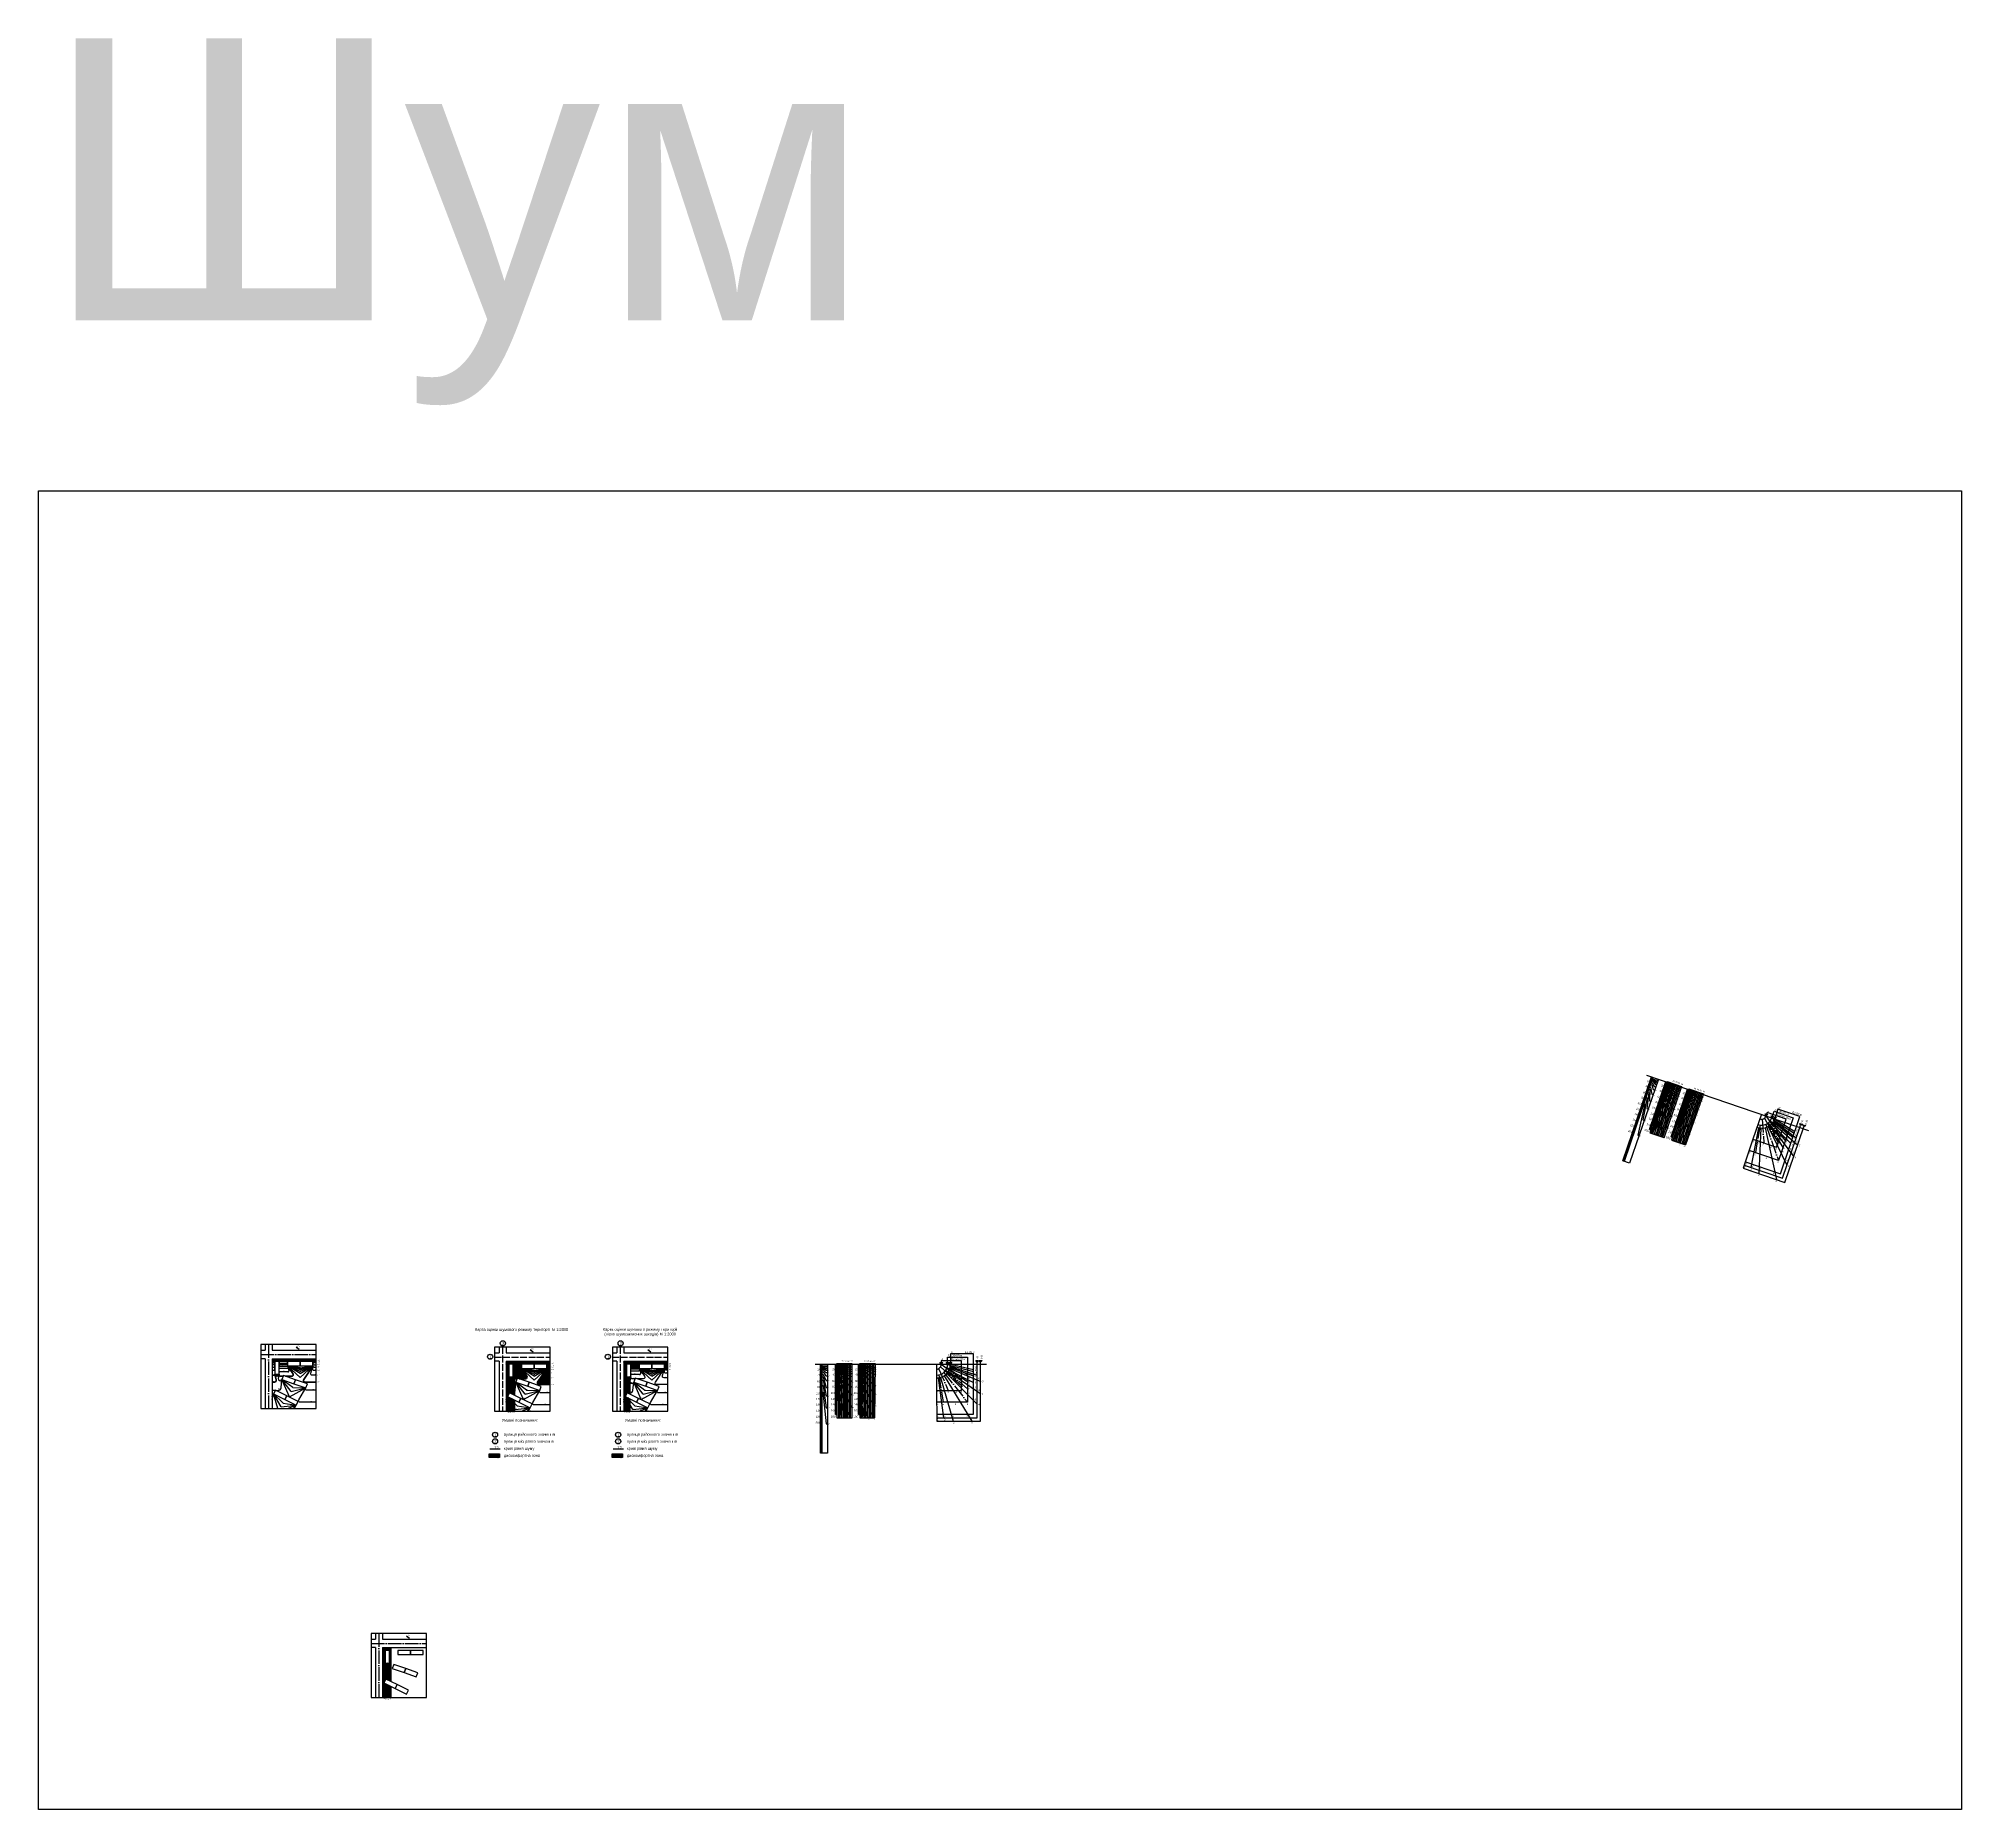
# Model space of a CAD drawing. Header units: millimetres. Extents: x 3866 to 35600, y -8896 to 9491.
# Drawn here: x 10854 to 14267, y 2100 to 5243 of the extents above; entities that cross this region are included whole.
import ezdxf

# ---------------------------------------------------------------- set-up
doc = ezdxf.new("R2010")
doc.units = ezdxf.units.MM
doc.linetypes.add('ACAD_ISO04W100', pattern=[30, 24, -3, 0, -3])
doc.layers.add('0000000000', color=7, linetype='Continuous', plot=False)
for name, color, linetype in [('будівлі', 7, 'Continuous'), ('ВДМ', 7, 'Continuous'), ('шум1', 243, 'Continuous'), ('шум2', 130, 'Continuous'), ('шум3', 90, 'Continuous')]:
    doc.layers.add(name, color=color, linetype=linetype)
doc.styles.get("Standard").update_dxf_attribs({"font": 'arial.ttf'})
pattern_1 = [(135, (219.4426, 508.1424), (-1.12253202, -1.12253202), [])]

msp = doc.modelspace()

# ---------------------------------------------------------------- hatches: boundary and pattern name
at = {"layer": 'шум1'}
h = msp.add_hatch(dxfattribs=at)
h.set_pattern_fill('ANSI31', color=256, scale=0.5)
h.paths.add_polyline_path([(11688.642, 2867.826), (11688.642, 2867.491, -0.41421356), (11687.142, 2865.991), (11683.642, 2865.991), (11683.642, 2853.88), (11687.963, 2853.88, 0.47872196), (11690.894, 2857.52)])
h.paths.add_polyline_path([(11688.642, 2876.197, -0.41421356), (11687.142, 2874.697), (11683.642, 2874.697), (11683.642, 2865.991), (11687.142, 2865.991, 0.41421356), (11688.642, 2867.491), (11688.642, 2867.826)])
h.paths.add_polyline_path([(11688.642, 2881.964, -0.41421356), (11687.142, 2880.464), (11683.642, 2880.464), (11683.642, 2874.697), (11687.142, 2874.697, 0.41421356), (11688.642, 2876.197)])
h.paths.add_polyline_path([(11688.642, 2886.198, -0.41421356), (11687.142, 2884.698), (11683.642, 2884.698), (11683.642, 2880.464), (11687.142, 2880.464, 0.41421356), (11688.642, 2881.964), (11688.642, 2881.996)])
h.paths.add_polyline_path([(11688.642, 2886.198), (11688.642, 2889.282, -0.41421356), (11687.142, 2887.782), (11683.642, 2887.782), (11683.642, 2884.698), (11687.142, 2884.698, 0.41421356)])
h.paths.add_polyline_path([(11688.641, 2889.337, 0.42736939), (11687.642, 2890.382), (11683.642, 2890.382), (11683.642, 2887.782), (11687.142, 2887.782, 0.42494564)])
h.paths.add_polyline_path([(11762.071, 2892.462), (11683.642, 2892.462), (11683.642, 2890.382), (11687.642, 2890.382, -0.41421356), (11688.642, 2889.382), (11688.642, 2890.326), (11696.142, 2890.326), (11696.142, 2889.354, -0.41421356), (11697.142, 2890.354), (11710.142, 2890.354, -0.41421356), (11711.142, 2889.354), (11711.142, 2890.326), (11733.642, 2890.326), (11756.142, 2890.326), (11756.142, 2889.354, -0.41421356), (11757.142, 2890.354), (11762.071, 2890.354)])
h.paths.add_polyline_path([(11711.142, 2889.354, 0.41421356), (11710.142, 2890.354), (11697.142, 2890.354, 0.41421356), (11696.142, 2889.354), (11696.142, 2888.498, 0.41421356), (11697.642, 2886.998), (11709.642, 2886.998, 0.41421356), (11711.142, 2888.498)])
h.paths.add_polyline_path([(11711.142, 2886.318), (11711.142, 2888.498, -0.41421356), (11709.642, 2886.998), (11697.642, 2886.998, -0.41421356), (11696.142, 2888.498), (11696.142, 2888.22), (11696.142, 2886.318, 0.41421356), (11697.642, 2884.818), (11709.642, 2884.818, 0.41421356)])
h.paths.add_polyline_path([(11711.138, 2882.662), (11711.142, 2882.826), (11711.142, 2886.318, -0.41421356), (11709.642, 2884.818), (11697.642, 2884.818, -0.41421356), (11696.142, 2886.318), (11696.142, 2883.599, 0.41421356), (11697.642, 2882.099), (11710.642, 2882.099, 0.45209465)])
h.paths.add_polyline_path([(11711.138, 2882.662, -0.45209465), (11710.642, 2882.099), (11697.642, 2882.099, -0.41421356), (11696.142, 2883.599), (11696.142, 2879.492, 0.41421356), (11697.642, 2877.992), (11710.058, 2877.992, 0.45209465), (11711.545, 2879.682)])
h.paths.add_polyline_path([(11711.144, 2882.821), (11711.143, 2882.821), (11711.545, 2879.682, -0.45209465), (11710.058, 2877.992), (11697.642, 2877.992, -0.41421356), (11696.142, 2879.492), (11696.142, 2873.445, 0.41421356), (11697.642, 2871.945), (11711.748, 2871.945, 0.50342486), (11713.662, 2874.526)])
h.paths.add_polyline_path([(11720.627, 2868.797), (11711.146, 2882.821), (11711.144, 2882.821), (11713.662, 2874.526, -0.50342486), (11711.748, 2871.945), (11697.642, 2871.945, -0.41421356), (11696.142, 2873.445), (11696.142, 2867.826), (11696.142, 2866.117, 0.41421356), (11698.142, 2864.117), (11703.229, 2864.117), (11703.642, 2865.326), (11707.188, 2864.117), (11718.142, 2864.117, 0.60123049)])
h.paths.add_polyline_path([(11762.071, 2890.354), (11757.142, 2890.354, 0.42736939), (11756.143, 2889.309, 0.42494564), (11757.642, 2887.754), (11762.071, 2887.754)])
h.paths.add_polyline_path([(11762.071, 2887.754), (11757.642, 2887.754, -0.41421356), (11756.142, 2889.254), (11756.142, 2888.453), (11756.142, 2886.17, 0.41421356), (11757.642, 2884.67), (11762.071, 2884.67)])
h.paths.add_polyline_path([(11762.071, 2880.464), (11757.638, 2880.464, -0.41577484), (11756.138, 2881.972), (11756.142, 2882.822), (11756.142, 2882.821), (11755.389, 2876.952, 0.45209465), (11757.372, 2874.697), (11762.071, 2874.697)], flags=17)
h.paths.add_polyline_path([(11762.071, 2884.67), (11757.642, 2884.67, -0.41421356), (11756.142, 2886.17), (11756.142, 2882.822), (11756.142, 2882.821), (11755.389, 2876.952, 0.45209465), (11757.372, 2874.697), (11762.071, 2874.697)])
h.paths.add_polyline_path([(11762.071, 2874.697), (11757.372, 2874.697, -0.45209465), (11755.389, 2876.952), (11756.142, 2882.821), (11756.141, 2882.821), (11752.207, 2869.862, 0.50342486), (11755.077, 2865.991), (11762.071, 2865.991)])
h.paths.add_polyline_path([(11762.071, 2865.991), (11755.077, 2865.991, -0.50342486), (11752.207, 2869.862), (11756.141, 2882.821), (11756.139, 2882.821), (11739.736, 2858.56, 0.60123049), (11742.221, 2853.88), (11762.071, 2853.88)])
h.paths.add_polyline_path([(11684.998, 2852.788), (11689.106, 2852.788), (11689.106, 2856.909), (11684.998, 2856.909)], flags=9)
h.paths.add_polyline_path([(11683.902, 2873.039), (11688.01, 2873.039), (11688.01, 2877.161), (11683.902, 2877.161)], flags=9)
h.paths.add_polyline_path([(11683.902, 2864.933), (11688.01, 2864.933), (11688.01, 2869.054), (11683.902, 2869.054)], flags=9)
h.paths.add_polyline_path([(11684.638, 2878.806), (11687.191, 2878.806), (11687.191, 2882.927), (11684.638, 2882.927)], flags=9)
h.paths.add_polyline_path([(11684.101, 2883.04), (11686.655, 2883.04), (11686.655, 2887.161), (11684.101, 2887.161)], flags=9)
h.paths.add_polyline_path([(11683.579, 2886.132), (11686.133, 2886.132), (11686.133, 2890.254), (11683.579, 2890.254)], flags=9)
h.paths.add_polyline_path([(11701.829, 2885.348), (11704.383, 2885.348), (11704.383, 2889.469), (11701.829, 2889.469)], flags=9)
h.paths.add_polyline_path([(11701.76, 2883.16), (11704.314, 2883.16), (11704.314, 2887.282), (11701.76, 2887.282)], flags=9)
h.paths.add_polyline_path([(11701.751, 2880.441), (11704.305, 2880.441), (11704.305, 2884.562), (11701.751, 2884.562)], flags=9)
h.paths.add_polyline_path([(11701.56, 2876.334), (11705.668, 2876.334), (11705.668, 2880.455), (11701.56, 2880.455)], flags=24)
h.paths.add_polyline_path([(11701.56, 2870.887), (11705.668, 2870.887), (11705.668, 2875.008), (11701.56, 2875.008)], flags=24)
h.paths.add_polyline_path([(11700.208, 2863.059), (11704.315, 2863.059), (11704.315, 2867.18), (11700.208, 2867.18)], flags=9)
h.paths.add_polyline_path([(11758.043, 2886.105), (11760.597, 2886.105), (11760.597, 2890.226), (11758.043, 2890.226)], flags=9)
h.paths.add_polyline_path([(11758.566, 2883.04), (11761.12, 2883.04), (11761.12, 2887.161), (11758.566, 2887.161)], flags=9)
h.paths.add_polyline_path([(11758.555, 2878.806), (11761.109, 2878.806), (11761.109, 2882.927), (11758.555, 2882.927)], flags=24)
h.paths.add_polyline_path([(11757.054, 2873.039), (11761.162, 2873.039), (11761.162, 2877.161), (11757.054, 2877.161)], flags=24)
h.paths.add_polyline_path([(11757.084, 2864.933), (11761.192, 2864.933), (11761.192, 2869.054), (11757.084, 2869.054)], flags=24)
h.paths.add_polyline_path([(11750.966, 2852.822), (11755.074, 2852.822), (11755.074, 2856.943), (11750.966, 2856.943)], flags=9)
h = msp.add_hatch(dxfattribs=at)
h.set_pattern_fill('ANSI31', color=256, scale=0.5)
h.paths.add_polyline_path([(11762.071, 2895.326), (11698.504, 2895.326), (11698.504, 2892.462), (11762.071, 2892.462)])
h.paths.add_polyline_path([(11698.504, 2895.326), (11694.298, 2895.326), (11694.298, 2892.462), (11698.504, 2892.462)])
h.paths.add_polyline_path([(11694.298, 2895.326), (11691.214, 2895.326), (11691.214, 2892.462), (11694.298, 2892.462)])
h.paths.add_polyline_path([(11691.214, 2895.326), (11688.614, 2895.326), (11688.614, 2892.462), (11691.214, 2892.462)])
h.paths.add_polyline_path([(11688.614, 2895.326), (11686.506, 2895.326), (11686.506, 2892.462), (11688.614, 2892.462)])
h.paths.add_polyline_path([(11686.506, 2895.326), (11683.642, 2895.326), (11683.642, 2892.462), (11686.506, 2892.462)])
h.paths.add_polyline_path([(11699.544, 2890.471), (11702.098, 2890.471), (11702.098, 2894.593), (11699.544, 2894.593)], flags=9)
h = msp.add_hatch(dxfattribs=at)
h.set_pattern_fill('ANSI31', color=256, scale=0.5, angle=90)
h.set_pattern_definition(pattern_1)
h.paths.add_polyline_path([(11683.642, 2806.69), (11686.506, 2806.69), (11686.506, 2832.646), (11686.142, 2832.826), (11686.506, 2833.562), (11686.506, 2895.326), (11683.642, 2895.326)])
h.paths.add_polyline_path([(11688.839, 2803.187), (11688.839, 2807.295), (11684.717, 2807.295), (11684.717, 2803.187)], flags=9)
h.paths.add_polyline_path([(11684.767, 2856.921), (11687.321, 2856.921), (11687.321, 2861.043), (11684.767, 2861.043)], flags=9)
h = msp.add_hatch(dxfattribs=at)
h.set_pattern_fill('ANSI31', color=256, scale=0.5, angle=90)
h.set_pattern_definition(pattern_1)
h.paths.add_polyline_path([(11688.614, 2895.326), (11686.506, 2895.326), (11686.506, 2833.562), (11688.614, 2837.83)])
h.paths.add_polyline_path([(11684.767, 2856.921), (11687.321, 2856.921), (11687.321, 2861.043), (11684.767, 2861.043)], flags=9)
h.paths.add_polyline_path([(11686.91, 2853.316), (11689.464, 2853.316), (11689.464, 2857.437), (11686.91, 2857.437)], flags=9)
h = msp.add_hatch(dxfattribs=at)
h.set_pattern_fill('ANSI31', color=256, scale=0.5, angle=90)
h.set_pattern_definition(pattern_1)
h.paths.add_polyline_path([(11691.214, 2867.826), (11688.614, 2867.826), (11688.614, 2837.83), (11689.464, 2839.55), (11691.214, 2838.686)])
h.paths.add_polyline_path([(11689.902, 2850.445), (11692.456, 2850.445), (11692.456, 2854.567), (11689.902, 2854.567)], flags=9)
h.paths.add_polyline_path([(11686.91, 2853.316), (11689.464, 2853.316), (11689.464, 2857.437), (11686.91, 2857.437)], flags=9)
h = msp.add_hatch(dxfattribs=at)
h.set_pattern_fill('ANSI31', color=256, scale=0.5, angle=90)
h.set_pattern_definition(pattern_1)
h.paths.add_polyline_path([(11694.298, 2895.326), (11691.214, 2895.326), (11691.214, 2890.326), (11694.298, 2890.326)])
h.paths.add_polyline_path([(11691.214, 2895.326), (11688.614, 2895.326), (11688.614, 2890.326), (11691.214, 2890.326)])
h = msp.add_hatch(dxfattribs=at)
h.set_pattern_fill('ANSI31', color=256, scale=0.5, angle=90)
h.set_pattern_definition(pattern_1)
h.paths.add_polyline_path([(11694.298, 2867.826), (11691.214, 2867.826), (11691.214, 2838.686), (11694.298, 2837.162)])
h.paths.add_polyline_path([(11689.902, 2850.445), (11692.456, 2850.445), (11692.456, 2854.567), (11689.902, 2854.567)], flags=9)
h.paths.add_polyline_path([(11693.238, 2847.424), (11695.792, 2847.424), (11695.792, 2851.545), (11693.238, 2851.545)], flags=9)
h = msp.add_hatch(dxfattribs=at)
h.set_pattern_fill('ANSI31', color=256, scale=0.5, angle=90)
h.set_pattern_definition(pattern_1)
h.paths.add_polyline_path([(11697.417, 2845.515), (11699.971, 2845.515), (11699.971, 2849.636), (11697.417, 2849.636)], flags=9)
h.paths.add_polyline_path([(11693.238, 2847.424), (11695.792, 2847.424), (11695.792, 2851.545), (11693.238, 2851.545)], flags=9)
h.paths.add_polyline_path([(11696.142, 2890.326), (11696.142, 2867.826), (11694.298, 2867.826), (11694.298, 2837.162), (11698.504, 2835.084), (11698.504, 2895.326), (11694.298, 2895.326), (11694.298, 2890.326)])
h = msp.add_hatch(dxfattribs=at)
h.set_pattern_fill('ANSI31', color=256, scale=0.5)
h.paths.add_polyline_path([(11762.071, 2880.464), (11757.638, 2880.464, -0.41577484), (11756.138, 2881.972), (11756.142, 2882.822), (11756.142, 2882.821), (11755.389, 2876.952, 0.45209465), (11757.372, 2874.697), (11762.071, 2874.697)])
h.paths.add_polyline_path([(11758.555, 2878.806), (11761.109, 2878.806), (11761.109, 2882.927), (11758.555, 2882.927)], flags=9)
h.paths.add_polyline_path([(11757.054, 2873.039), (11761.162, 2873.039), (11761.162, 2877.161), (11757.054, 2877.161)], flags=9)
at = {"layer": 'шум1', "transparency": 33554687}
h = msp.add_hatch(dxfattribs=at)
h.set_pattern_fill('ANSI31', color=256, scale=0.5)
h.paths.add_polyline_path([(11900.157, 2895.326), (11897.558, 2895.326), (11897.558, 2892.462), (11900.157, 2892.462)])
h.paths.add_polyline_path([(11897.558, 2895.326), (11895.449, 2895.326), (11895.449, 2892.462), (11897.558, 2892.462)])
h.paths.add_polyline_path([(11895.449, 2895.326), (11892.585, 2895.326), (11892.585, 2892.462), (11895.449, 2892.462)])
h.paths.add_polyline_path([(11895.449, 2892.462), (11892.585, 2892.462), (11892.585, 2890.382), (11895.449, 2890.382)])
h.paths.add_polyline_path([(11895.449, 2890.382), (11892.585, 2890.382), (11892.585, 2887.782), (11895.449, 2887.782)])
h.paths.add_polyline_path([(11897.558, 2889.616, 0.34663683), (11896.585, 2890.382), (11895.449, 2890.382), (11895.449, 2887.782), (11896.085, 2887.782, 0.35885774), (11897.558, 2888.995)])
h.paths.add_polyline_path([(11897.558, 2892.462), (11895.449, 2892.462), (11895.449, 2890.382), (11896.585, 2890.382, -0.34663683), (11897.558, 2889.616)])
h.paths.add_polyline_path([(11895.449, 2887.782), (11892.585, 2887.782), (11892.585, 2884.698), (11895.449, 2884.698)])
h.paths.add_polyline_path([(11897.558, 2888.995, -0.35885774), (11896.085, 2887.782), (11895.449, 2887.782), (11895.449, 2884.698), (11896.085, 2884.698, 0.35885774), (11897.558, 2885.911)])
h.paths.add_polyline_path([(11895.449, 2884.698), (11892.585, 2884.698), (11892.585, 2880.464), (11895.449, 2880.464)])
h.paths.add_polyline_path([(11897.558, 2885.911, -0.35885774), (11896.085, 2884.698), (11895.449, 2884.698), (11895.449, 2880.464), (11896.085, 2880.464, 0.35885774), (11897.558, 2881.677)])
h.paths.add_polyline_path([(11920.085, 2886.318, -0.41421356), (11918.585, 2884.818), (11906.585, 2884.818, -0.41421356), (11905.085, 2886.318), (11905.085, 2883.599, 0.41421356), (11906.585, 2882.099), (11919.585, 2882.099, 0.41421356), (11920.085, 2882.599), (11920.085, 2882.826)])
h.paths.add_polyline_path([(11920.085, 2886.318), (11920.085, 2888.498, -0.41421356), (11918.585, 2886.998), (11906.585, 2886.998, -0.41421356), (11905.085, 2888.498), (11905.085, 2888.22), (11905.085, 2886.318, 0.41421356), (11906.585, 2884.818), (11918.585, 2884.818, 0.41421356)])
h.paths.add_polyline_path([(11920.085, 2889.354, 0.41421356), (11919.085, 2890.354), (11906.085, 2890.354, 0.41421356), (11905.085, 2889.354), (11905.085, 2888.498, 0.41421356), (11906.585, 2886.998), (11918.585, 2886.998, 0.41421356), (11920.085, 2888.498)])
h.paths.add_polyline_path([(11910.695, 2880.441), (11913.249, 2880.441), (11913.249, 2884.562), (11910.695, 2884.562)], flags=9)
h.paths.add_polyline_path([(11910.703, 2883.16), (11913.257, 2883.16), (11913.257, 2887.282), (11910.703, 2887.282)], flags=9)
h.paths.add_polyline_path([(11910.772, 2885.348), (11913.326, 2885.348), (11913.326, 2889.469), (11910.772, 2889.469)], flags=9)
h.paths.add_polyline_path([(11910.726, 2888.119), (11913.28, 2888.119), (11913.28, 2892.24), (11910.726, 2892.24)], flags=9)
h = msp.add_hatch(dxfattribs=at)
h.set_pattern_fill('ANSI31', color=256, scale=0.5, angle=90)
h.paths.add_polyline_path([(11895.449, 2884.698), (11892.585, 2884.698), (11892.585, 2880.464), (11895.449, 2880.464)])
h.paths.add_polyline_path([(11895.449, 2887.782), (11892.585, 2887.782), (11892.585, 2884.698), (11895.449, 2884.698)])
h.paths.add_polyline_path([(11895.449, 2890.382), (11892.585, 2890.382), (11892.585, 2887.782), (11895.449, 2887.782)])
h.paths.add_polyline_path([(11895.449, 2892.462), (11892.585, 2892.462), (11892.585, 2890.382), (11895.449, 2890.382)])
h.paths.add_polyline_path([(11895.449, 2895.326), (11892.585, 2895.326), (11892.585, 2892.462), (11895.449, 2892.462)])
h.paths.add_polyline_path([(11897.558, 2895.326), (11895.449, 2895.326), (11895.449, 2892.462), (11897.558, 2892.462)])
h.paths.add_polyline_path([(11900.157, 2895.326), (11897.558, 2895.326), (11897.558, 2892.462), (11900.157, 2892.462)])
h.paths.add_polyline_path([(11903.241, 2895.326), (11900.157, 2895.326), (11900.157, 2892.462), (11903.241, 2892.462)])
h.paths.add_polyline_path([(11903.241, 2892.462), (11900.157, 2892.462), (11900.157, 2890.326), (11903.241, 2890.326)])
h.paths.add_polyline_path([(11900.157, 2892.462), (11897.558, 2892.462), (11897.558, 2890.326), (11900.157, 2890.326)])
h.paths.add_polyline_path([(11897.558, 2892.462), (11895.449, 2892.462), (11895.449, 2890.382), (11896.585, 2890.382, -0.34663683), (11897.558, 2889.616)])
h.paths.add_polyline_path([(11897.558, 2889.616, 0.34663683), (11896.585, 2890.382), (11895.449, 2890.382), (11895.449, 2887.782), (11896.085, 2887.782, 0.35885774), (11897.558, 2888.995)])
h.paths.add_polyline_path([(11897.558, 2888.995, -0.35885774), (11896.085, 2887.782), (11895.449, 2887.782), (11895.449, 2884.698), (11896.085, 2884.698, 0.35885774), (11897.558, 2885.911)])
h.paths.add_polyline_path([(11897.558, 2885.911, -0.35885774), (11896.085, 2884.698), (11895.449, 2884.698), (11895.449, 2880.464), (11896.085, 2880.464, 0.35885774), (11897.558, 2881.677)])
h.paths.add_polyline_path([(11903.241, 2867.239), (11903.241, 2867.826), (11900.157, 2867.826), (11900.157, 2867.008), (11901.335, 2866.633)])
h.paths.add_polyline_path([(11900.157, 2867.826), (11897.585, 2867.826), (11900.157, 2867.008)], flags=16)
h.paths.add_polyline_path([(11900.157, 2867.008), (11897.585, 2867.826), (11900.157, 2866.16)], flags=16)
h.paths.add_polyline_path([(11903.241, 2866.631), (11903.241, 2867.239), (11901.335, 2866.633), (11900.157, 2867.008), (11900.157, 2866.16), (11901.335, 2865.396)])
h.paths.add_polyline_path([(11900.157, 2866.16), (11897.585, 2867.826), (11900.157, 2864.986)], flags=17)
h.paths.add_polyline_path([(11903.241, 2865.79), (11903.241, 2866.631), (11901.335, 2865.396), (11900.157, 2866.16), (11900.157, 2864.986), (11901.335, 2863.685)])
h.paths.add_polyline_path([(11900.157, 2864.986), (11897.585, 2867.826), (11899.837, 2857.52, -0.4131345), (11897.558, 2853.951), (11897.558, 2837.83), (11898.407, 2839.55), (11899.302, 2839.108), (11900.157, 2839.067)])
h.paths.add_polyline_path([(11898.845, 2850.445), (11901.399, 2850.445), (11901.399, 2854.567), (11898.845, 2854.567)], flags=9)
h = msp.add_hatch(dxfattribs=at)
h.set_pattern_fill('ANSI31', color=256, scale=0.5, angle=90)
h.paths.add_polyline_path([(11895.449, 2853.88), (11892.585, 2853.88), (11892.585, 2827.772), (11895.085, 2832.826), (11895.449, 2833.562)])
h.paths.add_polyline_path([(11895.449, 2865.991), (11892.585, 2865.991), (11892.585, 2853.88), (11895.449, 2853.88)])
h.paths.add_polyline_path([(11895.449, 2874.697), (11892.585, 2874.697), (11892.585, 2865.991), (11895.449, 2865.991)])
h.paths.add_polyline_path([(11895.449, 2880.464), (11892.585, 2880.464), (11892.585, 2874.697), (11895.449, 2874.697)])
h.paths.add_polyline_path([(11893.71, 2856.921), (11896.264, 2856.921), (11896.264, 2861.043), (11893.71, 2861.043)], flags=24)
h.paths.add_polyline_path([(11893.71, 2856.921), (11896.264, 2856.921), (11896.264, 2861.043), (11893.71, 2861.043)], flags=25)
h = msp.add_hatch(dxfattribs=at)
h.set_pattern_fill('ANSI31', color=256, scale=0.5, angle=90)
h.paths.add_polyline_path([(11897.558, 2853.951, -0.05475768), (11896.906, 2853.88), (11895.449, 2853.88), (11895.449, 2833.562), (11897.558, 2837.83)])
h.paths.add_polyline_path([(11897.558, 2867.204, -0.35885774), (11896.085, 2865.991), (11895.449, 2865.991), (11895.449, 2853.88), (11896.906, 2853.88, 0.05475768), (11897.558, 2853.951)])
h.paths.add_polyline_path([(11897.585, 2867.826), (11897.585, 2867.491, -0.04819234), (11897.558, 2867.204), (11897.558, 2853.951, 0.4131345), (11899.837, 2857.52)])
h.paths.add_polyline_path([(11893.71, 2856.921), (11896.264, 2856.921), (11896.264, 2861.043), (11893.71, 2861.043)], flags=25)
h.paths.add_polyline_path([(11895.853, 2853.316), (11898.407, 2853.316), (11898.407, 2857.437), (11895.853, 2857.437)], flags=25)
h.paths.add_polyline_path([(11893.71, 2856.921), (11896.264, 2856.921), (11896.264, 2861.043), (11893.71, 2861.043)], flags=25)
h.paths.add_polyline_path([(11895.853, 2853.316), (11898.407, 2853.316), (11898.407, 2857.437), (11895.853, 2857.437)], flags=24)
h = msp.add_hatch(dxfattribs=at)
h.set_pattern_fill('ANSI31', color=256, scale=0.5, angle=90)
h.paths.add_polyline_path([(11897.558, 2881.677, -0.35885774), (11896.085, 2880.464), (11895.449, 2880.464), (11895.449, 2874.697), (11896.085, 2874.697, 0.35885774), (11897.558, 2875.91)])
h.paths.add_polyline_path([(11897.558, 2875.91, -0.35885774), (11896.085, 2874.697), (11895.449, 2874.697), (11895.449, 2865.991), (11896.085, 2865.991, 0.35885774), (11897.558, 2867.204)])
h = msp.add_hatch(dxfattribs=at)
h.set_pattern_fill('ANSI31', color=256, scale=0.5)
h.paths.add_polyline_path([(11900.157, 2892.462), (11897.558, 2892.462), (11897.558, 2890.326), (11900.157, 2890.326)])
h = msp.add_hatch(dxfattribs=at)
h.set_pattern_fill('ANSI31', color=256)
h.paths.add_polyline_path([(11903.241, 2895.326), (11900.157, 2895.326), (11900.157, 2892.462), (11903.241, 2892.462)])
h = msp.add_hatch(dxfattribs=at)
h.set_pattern_fill('ANSI31', color=256, scale=0.5)
h.paths.add_polyline_path([(11903.241, 2892.462), (11900.157, 2892.462), (11900.157, 2890.326), (11903.241, 2890.326)])
h = msp.add_hatch(dxfattribs=at)
h.set_pattern_fill('ANSI31', color=256, scale=0.5)
h.paths.add_polyline_path([(11971.014, 2895.326), (11903.241, 2895.326), (11903.241, 2892.462), (11971.014, 2892.462)])
h.paths.add_polyline_path([(11908.487, 2890.471), (11911.041, 2890.471), (11911.041, 2894.593), (11908.487, 2894.593)], flags=9)
h = msp.add_hatch(dxfattribs=at)
h.set_pattern_fill('ANSI31', color=256, scale=0.5)
h.paths.add_polyline_path([(11971.014, 2892.462), (11903.241, 2892.462), (11903.241, 2890.326), (11905.085, 2890.326), (11905.085, 2889.354, -0.41421356), (11906.085, 2890.354), (11919.085, 2890.354, -0.41421356), (11920.085, 2889.354), (11920.085, 2890.326), (11942.585, 2890.326), (11965.085, 2890.326), (11965.085, 2889.354, -0.41421356), (11966.085, 2890.354), (11971.014, 2890.354)])
h.paths.add_polyline_path([(11908.487, 2890.471), (11911.041, 2890.471), (11911.041, 2894.593), (11908.487, 2894.593)], flags=9)
h.paths.add_polyline_path([(11910.726, 2888.119), (11913.28, 2888.119), (11913.28, 2892.24), (11910.726, 2892.24)], flags=9)
h = msp.add_hatch(dxfattribs=at)
h.set_pattern_fill('ANSI31', color=256, scale=0.5)
h.paths.add_polyline_path([(11971.014, 2884.67), (11966.585, 2884.67, -0.41421356), (11965.085, 2886.17), (11965.085, 2882.826), (11965.081, 2881.972, 0.41577484), (11966.581, 2880.464), (11971.014, 2880.464)])
h.paths.add_polyline_path([(11967.509, 2883.04), (11970.063, 2883.04), (11970.063, 2887.161), (11967.509, 2887.161)], flags=9)
h.paths.add_polyline_path([(11967.498, 2878.806), (11970.052, 2878.806), (11970.052, 2882.927), (11967.498, 2882.927)], flags=9)
h = msp.add_hatch(dxfattribs=at)
h.set_pattern_fill('ANSI31', color=256, scale=0.5)
h.paths.add_polyline_path([(11971.014, 2887.754), (11966.585, 2887.754, -0.41421356), (11965.085, 2889.254), (11965.085, 2886.17, 0.41421356), (11966.585, 2884.67), (11971.014, 2884.67)])
h.paths.add_polyline_path([(11971.014, 2890.354), (11966.085, 2890.354, 0.42736939), (11965.086, 2889.309, 0.42494564), (11966.585, 2887.754), (11971.014, 2887.754)])
h.paths.add_polyline_path([(11967.509, 2883.04), (11970.063, 2883.04), (11970.063, 2887.161), (11967.509, 2887.161)], flags=9)
h.paths.add_polyline_path([(11966.987, 2886.105), (11969.541, 2886.105), (11969.541, 2890.226), (11966.987, 2890.226)], flags=9)
h = msp.add_hatch(dxfattribs=at)
h.set_pattern_fill('ANSI31', color=256, scale=0.5, angle=90)
h.paths.add_polyline_path([(11903.241, 2865.79), (11901.335, 2863.685), (11900.157, 2864.986), (11900.157, 2839.067), (11903.241, 2838.919)])
h.paths.add_polyline_path([(11903.241, 2838.919), (11900.157, 2839.067), (11900.157, 2838.686), (11903.241, 2837.162)])
h.paths.add_polyline_path([(11898.845, 2850.445), (11901.399, 2850.445), (11901.399, 2854.567), (11898.845, 2854.567)], flags=9)
h.paths.add_polyline_path([(11902.181, 2847.424), (11904.735, 2847.424), (11904.735, 2851.545), (11902.181, 2851.545)], flags=9)
h.paths.add_polyline_path([(11901.792, 2839.526), (11905.9, 2839.526), (11905.9, 2843.648), (11901.792, 2843.648)], flags=9)
at = {"layer": 'шум1'}
h = msp.add_hatch(dxfattribs=at)
h.set_pattern_fill('ANSI31', color=256, scale=0.5, angle=90)
h.set_pattern_definition(pattern_1)
h.paths.add_polyline_path([(11686.506, 2806.69), (11688.614, 2806.69), (11688.614, 2831.605), (11686.506, 2832.646)])
h.paths.add_polyline_path([(11690.887, 2802.953), (11690.887, 2807.061), (11686.766, 2807.061), (11686.766, 2802.953)], flags=9)
h = msp.add_hatch(dxfattribs=at)
h.set_pattern_fill('ANSI31', color=256, scale=0.5, angle=90)
h.set_pattern_definition(pattern_1)
h.paths.add_polyline_path([(11691.214, 2830.32), (11688.614, 2831.605), (11688.614, 2806.69), (11691.214, 2806.69)])
h.paths.add_polyline_path([(11690.887, 2802.953), (11690.887, 2807.061), (11686.766, 2807.061), (11686.766, 2802.953)], flags=9)
h = msp.add_hatch(dxfattribs=at)
h.set_pattern_fill('ANSI31', color=256, scale=0.5, angle=90)
h.set_pattern_definition(pattern_1)
h.paths.add_polyline_path([(11691.214, 2806.69), (11694.298, 2806.69), (11694.298, 2828.797), (11691.214, 2830.32)])
h.paths.add_polyline_path([(11693.67, 2802.832), (11693.67, 2806.94), (11689.548, 2806.94), (11689.548, 2802.832)], flags=9)
h = msp.add_hatch(dxfattribs=at)
h.set_pattern_fill('ANSI31', color=256, scale=0.5, angle=90)
h.set_pattern_definition(pattern_1)
h.paths.add_polyline_path([(11698.504, 2826.718), (11694.298, 2828.797), (11694.298, 2806.69), (11698.504, 2806.69)])
h.paths.add_polyline_path([(11696.568, 2802.927), (11696.568, 2807.035), (11692.446, 2807.035), (11692.446, 2802.927)], flags=9)
at = {"layer": 'шум1', "transparency": 33554687}
h = msp.add_hatch(dxfattribs=at)
h.set_pattern_fill('ANSI31', color=256, scale=0.5, angle=90)
h.paths.add_polyline_path([(11897.558, 2824.114), (11895.449, 2831.544), (11895.449, 2806.69), (11897.558, 2806.69)])
h.paths.add_polyline_path([(11895.449, 2831.544), (11895.085, 2832.826), (11892.585, 2822.771), (11892.585, 2806.69), (11895.449, 2806.69)])
h.paths.add_polyline_path([(11900.157, 2814.953), (11897.558, 2824.114), (11897.558, 2806.69), (11900.157, 2806.69)])
h.paths.add_polyline_path([(11900.157, 2824.298), (11897.558, 2828.669), (11897.558, 2824.114), (11900.157, 2814.953)])
h.paths.add_polyline_path([(11903.241, 2819.112), (11900.157, 2824.298), (11900.157, 2814.953), (11902.502, 2806.69), (11903.241, 2806.69)])
h.paths.add_polyline_path([(11900.157, 2814.953), (11900.157, 2806.69), (11902.502, 2806.69)], flags=17)
h.paths.add_polyline_path([(11903.241, 2824.96), (11900.157, 2827.934), (11900.157, 2824.298), (11903.241, 2819.112)])
h.paths.add_polyline_path([(11903.241, 2828.797), (11900.157, 2830.32), (11900.157, 2827.934), (11903.241, 2824.96)])
h.paths.add_polyline_path([(11900.157, 2830.32), (11897.558, 2831.605), (11897.558, 2830.442), (11900.157, 2827.934)])
h.paths.add_polyline_path([(11897.558, 2830.442), (11897.558, 2828.669), (11900.157, 2824.298), (11900.157, 2827.934)])
h.paths.add_polyline_path([(11895.449, 2832.214), (11895.449, 2831.544), (11897.558, 2824.114), (11897.558, 2828.669)])
h.paths.add_polyline_path([(11897.558, 2830.442), (11895.449, 2832.475), (11895.449, 2832.214), (11897.558, 2828.669)])
h.paths.add_polyline_path([(11897.558, 2831.605), (11895.449, 2832.646), (11895.449, 2832.475), (11897.558, 2830.442)])
at = {"layer": 'шум1'}
h = msp.add_hatch(dxfattribs=at)
h.set_pattern_fill('ANSI31', color=256, scale=0.5)
h.paths.add_polyline_path([(11672.041, 2731.395), (11653.748, 2731.395), (11653.748, 2724.3), (11672.041, 2724.3)])
h = msp.add_hatch(dxfattribs=at)
h.set_pattern_fill('ANSI31', color=256, scale=0.5)
h.set_pattern_definition([(45, (218.4065, 0), (-1.12253202, 1.12253202), [])])
h.paths.add_polyline_path([(11890.447, 2731.395), (11872.155, 2731.395), (11872.155, 2724.3), (11890.447, 2724.3)])
h = msp.add_hatch(dxfattribs=at)
h.set_pattern_fill('ANSI31', color=256, scale=0.5, angle=90)
h.paths.add_polyline_path([(11464.2, 2298.548), (11467.063, 2298.548), (11467.063, 2324.504), (11466.7, 2324.684), (11467.063, 2325.42), (11467.063, 2387.184), (11464.2, 2387.184)])
h.paths.add_polyline_path([(11469.396, 2295.045), (11469.396, 2299.152), (11465.275, 2299.152), (11465.275, 2295.045)], flags=9)
h.paths.add_polyline_path([(11465.325, 2348.779), (11467.879, 2348.779), (11467.879, 2352.9), (11465.325, 2352.9)], flags=9)
h = msp.add_hatch(dxfattribs=at)
h.set_pattern_fill('ANSI31', color=256, scale=0.5, angle=90)
h.paths.add_polyline_path([(11469.172, 2387.184), (11467.063, 2387.184), (11467.063, 2325.42), (11469.172, 2329.688)])
h.paths.add_polyline_path([(11465.325, 2348.779), (11467.879, 2348.779), (11467.879, 2352.9), (11465.325, 2352.9)], flags=9)
h.paths.add_polyline_path([(11467.467, 2345.173), (11470.021, 2345.173), (11470.021, 2349.295), (11467.467, 2349.295)], flags=9)
h = msp.add_hatch(dxfattribs=at)
h.set_pattern_fill('ANSI31', color=256, scale=0.5, angle=90)
h.paths.add_polyline_path([(11471.771, 2359.684), (11469.172, 2359.684), (11469.172, 2329.688), (11470.022, 2331.408), (11471.771, 2330.543)])
h.paths.add_polyline_path([(11470.459, 2342.303), (11473.013, 2342.303), (11473.013, 2346.424), (11470.459, 2346.424)], flags=9)
h.paths.add_polyline_path([(11467.467, 2345.173), (11470.021, 2345.173), (11470.021, 2349.295), (11467.467, 2349.295)], flags=9)
h = msp.add_hatch(dxfattribs=at)
h.set_pattern_fill('ANSI31', color=256, scale=0.5, angle=90)
h.paths.add_polyline_path([(11474.856, 2387.184), (11471.771, 2387.184), (11471.771, 2382.184), (11474.856, 2382.184)])
h.paths.add_polyline_path([(11471.771, 2387.184), (11469.172, 2387.184), (11469.172, 2382.184), (11471.771, 2382.184)])
h = msp.add_hatch(dxfattribs=at)
h.set_pattern_fill('ANSI31', color=256, scale=0.5, angle=90)
h.paths.add_polyline_path([(11474.856, 2359.684), (11471.771, 2359.684), (11471.771, 2330.543), (11474.856, 2329.02)])
h.paths.add_polyline_path([(11470.459, 2342.303), (11473.013, 2342.303), (11473.013, 2346.424), (11470.459, 2346.424)], flags=9)
h.paths.add_polyline_path([(11473.795, 2339.281), (11476.349, 2339.281), (11476.349, 2343.403), (11473.795, 2343.403)], flags=9)
h = msp.add_hatch(dxfattribs=at)
h.set_pattern_fill('ANSI31', color=256, scale=0.5, angle=90)
h.paths.add_polyline_path([(11477.974, 2337.372), (11480.528, 2337.372), (11480.528, 2341.494), (11477.974, 2341.494)], flags=9)
h.paths.add_polyline_path([(11473.795, 2339.281), (11476.349, 2339.281), (11476.349, 2343.403), (11473.795, 2343.403)], flags=9)
h.paths.add_polyline_path([(11476.7, 2382.184), (11476.7, 2359.684), (11474.856, 2359.684), (11474.856, 2329.02), (11479.062, 2326.941), (11479.062, 2387.184), (11474.856, 2387.184), (11474.856, 2382.184)])
h = msp.add_hatch(dxfattribs=at)
h.set_pattern_fill('ANSI31', color=256, scale=0.5, angle=90)
h.paths.add_polyline_path([(11467.063, 2298.548), (11469.172, 2298.548), (11469.172, 2323.462), (11467.063, 2324.504)])
h.paths.add_polyline_path([(11471.445, 2294.811), (11471.445, 2298.918), (11467.323, 2298.918), (11467.323, 2294.811)], flags=9)
h = msp.add_hatch(dxfattribs=at)
h.set_pattern_fill('ANSI31', color=256, scale=0.5, angle=90)
h.paths.add_polyline_path([(11471.771, 2322.178), (11469.172, 2323.462), (11469.172, 2298.548), (11471.771, 2298.548)])
h.paths.add_polyline_path([(11471.445, 2294.811), (11471.445, 2298.918), (11467.323, 2298.918), (11467.323, 2294.811)], flags=9)
h = msp.add_hatch(dxfattribs=at)
h.set_pattern_fill('ANSI31', color=256, scale=0.5, angle=90)
h.paths.add_polyline_path([(11471.771, 2298.548), (11474.856, 2298.548), (11474.856, 2320.654), (11471.771, 2322.178)])
h.paths.add_polyline_path([(11474.227, 2294.689), (11474.227, 2298.797), (11470.106, 2298.797), (11470.106, 2294.689)], flags=9)
h = msp.add_hatch(dxfattribs=at)
h.set_pattern_fill('ANSI31', color=256, scale=0.5, angle=90)
h.paths.add_polyline_path([(11479.062, 2318.576), (11474.856, 2320.654), (11474.856, 2298.548), (11479.062, 2298.548)])
h.paths.add_polyline_path([(11477.125, 2294.785), (11477.125, 2298.893), (11473.004, 2298.893), (11473.004, 2294.785)], flags=9)

# ---------------------------------------------------------------- linework, layer by layer
for points in [[(13729.065, 3396.201), (13678.078, 3246.758), (13665.932, 3250.902)], [(13718.112, 3399.938), (13667.153, 3250.579), (13665.961, 3250.986), (13716.92, 3400.344)], [(13719.342, 3399.518), (13668.354, 3250.075)], [(13708.196, 3403.321), (13995.772, 3305.204)], [(13709.978, 3379.998), (13711.17, 3379.591)], [(13711.731, 3385.135), (13712.923, 3384.728)], [(13713.332, 3389.83), (13714.525, 3389.423)], [(13713.53, 3382.485), (13715.264, 3381.893), (13717.156, 3369.268), (13719.593, 3368.437)], [(13713.559, 3306.906), (13742.465, 3391.629)], [(13744.616, 3390.895), (13713.874, 3300.792)], [(13743.658, 3391.222), (13714.751, 3306.499)], [(13714.991, 3386.765), (13717.151, 3386.028), (13719.667, 3377.611), (13722.404, 3376.677)], [(13715.121, 3395.073), (13716.314, 3394.667)], [(13715.993, 3389.704), (13718.271, 3388.927), (13721.516, 3383.073), (13724.266, 3382.134)], [(13747.089, 3390.051), (13716.347, 3299.948)], [(13716.787, 3392.03), (13719.548, 3391.088), (13723.15, 3386.96), (13725.624, 3386.115)], [(13717.57, 3394.325), (13717.57, 3394.325), (13720.407, 3393.357), (13723.662, 3390.044), (13726.62, 3389.034)], [(13718.041, 3395.707), (13721.552, 3394.535), (13724.087, 3392.645), (13727.46, 3391.495)], [(13718.417, 3396.808), (13728.141, 3393.49)], [(13749.426, 3389.254), (13718.683, 3299.151)], [(13752.269, 3388.284), (13721.527, 3298.181)], [(13755.068, 3387.329), (13724.326, 3297.226)], [(13757.27, 3386.578), (13726.528, 3296.474)], [(13759.496, 3385.818), (13728.753, 3295.715)], [(13762.184, 3384.901), (13731.442, 3294.798)], [(13764.61, 3384.073), (13733.868, 3293.97)], [(13767.072, 3383.233), (13736.33, 3293.13)], [(13744.616, 3390.895), (13744.935, 3391.83), (13769.961, 3383.292), (13738.65, 3291.521)], [(13738.878, 3381.114), (13740.07, 3380.707)], [(13740.667, 3386.358), (13741.859, 3385.951)], [(13751.804, 3330.075), (13749.833, 3332.898), (13748.498, 3336.506), (13747.237, 3340.812), (13745.866, 3345.098), (13744.956, 3350.453), (13744.368, 3357.292), (13744.073, 3365.011), (13743.196, 3371.451), (13742.48, 3376.704), (13741.189, 3380.85)], [(13756.173, 3342.879), (13754.302, 3345.747), (13752.301, 3348.814), (13751.057, 3352.442), (13749.679, 3356.46), (13748.195, 3360.79), (13746.811, 3364.826), (13745.918, 3370.041), (13744.641, 3374.908), (13743.341, 3378.835), (13741.825, 3382.714)], [(13759.495, 3352.615), (13757.404, 3355.144), (13755.642, 3358.145), (13753.964, 3361.005), (13752.187, 3363.757), (13750.428, 3367.197), (13748.913, 3370.162), (13747.04, 3373.825), (13745.233, 3377.362), (13744.033, 3380.448), (13742.311, 3384.139)], [(13762.291, 3360.812), (13760.116, 3362.647), (13757.831, 3364.5), (13755.907, 3366.297), (13753.774, 3368.289), (13751.738, 3370.749), (13749.764, 3372.89), (13747.645, 3376.201), (13746.13, 3378.998), (13744.394, 3382.203), (13742.64, 3385.102)], [(13764.004, 3365.832), (13761.475, 3366.912), (13759.241, 3368.4), (13757.065, 3369.686), (13754.794, 3371.386), (13752.601, 3373.284), (13750.6, 3375.508), (13748.518, 3378.097), (13746.62, 3381.155), (13744.745, 3383.482), (13742.981, 3386.103)], [(13765.276, 3369.559), (13762.583, 3370.797), (13760.192, 3371.895), (13758.091, 3373.216), (13755.834, 3374.658), (13753.448, 3376.35), (13751.49, 3378.008), (13749.304, 3380.396), (13747.187, 3382.707), (13745.266, 3384.804), (13743.3, 3387.037)], [(13766.423, 3372.921), (13763.783, 3374.051), (13761.298, 3375.114), (13759.184, 3376.45), (13756.938, 3377.703), (13754.576, 3379.243), (13752.488, 3380.851), (13750.134, 3382.663), (13747.86, 3384.415), (13745.65, 3386.111), (13743.537, 3387.732)], [(13767.416, 3375.832), (13764.743, 3377.058), (13762.12, 3378.238), (13760.111, 3379.294), (13757.821, 3380.446), (13755.305, 3381.711), (13753.276, 3383.055), (13750.86, 3384.677), (13748.306, 3385.976), (13746.213, 3387.295), (13743.967, 3388.992)], [(13768.314, 3378.464), (13765.745, 3379.652), (13763.349, 3380.76), (13761.011, 3381.683), (13758.676, 3382.809), (13756.133, 3384.035), (13753.992, 3385.067), (13751.524, 3386.257), (13749.047, 3387.517), (13746.54, 3388.792), (13744.174, 3389.599)], [(13749.426, 3389.254), (13749.745, 3390.189)], [(13755.068, 3387.329), (13755.387, 3388.264)], [(13759.496, 3385.818), (13759.815, 3386.754)], [(13764.61, 3384.073), (13764.929, 3385.009)], [(13703.335, 3352.602), (13705.119, 3351.993), (13692.452, 3296.849), (13694.885, 3296.019)], [(13699.584, 3349.535), (13700.777, 3349.128)], [(13701.413, 3354.894), (13702.605, 3354.487)], [(13706.996, 3363.333), (13708.966, 3362.661), (13701.625, 3323.803), (13704.079, 3322.966)], [(13703.105, 3359.853), (13704.297, 3359.446)], [(13705.049, 3365.552), (13706.241, 3365.145)], [(13706.391, 3369.484), (13707.583, 3369.078)], [(13708.247, 3374.926), (13709.44, 3374.519)], [(13710.062, 3372.32), (13712.072, 3371.634), (13708.336, 3343.928), (13710.929, 3343.044)], [(13712.053, 3378.154), (13714.155, 3377.436), (13713.478, 3357.727), (13715.682, 3356.975)], [(13718.817, 3299.542), (13727.43, 3332.432), (13732.509, 3355.411)], [(13722.508, 3297.968), (13724.087, 3305.685), (13729.343, 3330.394), (13733.151, 3349.202), (13737.086, 3368.826)], [(13726.958, 3346.178), (13728.151, 3345.772)], [(13727.499, 3296.244), (13727.704, 3299.923), (13728.946, 3310.768), (13731.399, 3327.117), (13733.815, 3343.5), (13737.703, 3362.542), (13738.434, 3372.776)], [(13728.65, 3351.137), (13729.843, 3350.731)], [(13730.595, 3356.836), (13731.787, 3356.43)], [(13731.936, 3360.769), (13733.129, 3360.362)], [(13733.793, 3366.21), (13734.985, 3365.803)], [(13736.356, 3293.208), (13735.759, 3299.514), (13735.286, 3306.064), (13735.127, 3314.397), (13735.051, 3321.455), (13735.676, 3330.491), (13737.123, 3343.893), (13738.896, 3358.393), (13740.157, 3369.735), (13739.645, 3376.325)], [(13735.523, 3371.282), (13736.716, 3370.876)], [(13737.276, 3376.419), (13738.468, 3376.013)], [(13744.922, 3309.902), (13743.746, 3314.866), (13742.954, 3320.602), (13742.236, 3326.434), (13741.439, 3332.896), (13741.397, 3340.057), (13741.2, 3346.683), (13741.344, 3356.264), (13741.836, 3367.008), (13741.605, 3373.979), (13740.577, 3379.057)], [(13751.944, 3293.809), (13780.851, 3378.532)], [(13783.001, 3377.798), (13752.259, 3287.695)], [(13782.043, 3378.125), (13753.137, 3293.402)], [(13785.519, 3376.939), (13754.777, 3286.836)], [(13788.143, 3376.044), (13757.401, 3285.941)], [(13790.919, 3375.097), (13760.177, 3284.994)], [(13793.453, 3374.232), (13762.711, 3284.129)], [(13796.167, 3373.306), (13765.425, 3283.203)], [(13798.764, 3372.42), (13768.022, 3282.317)], [(13770.322, 3347.672), (13771.514, 3347.265)], [(13801.299, 3371.555), (13770.557, 3281.452)], [(13772.178, 3353.114), (13773.371, 3352.707)], [(13803.7, 3370.736), (13772.958, 3280.633)], [(13773.909, 3358.186), (13775.101, 3357.779)], [(13806.343, 3369.834), (13775.601, 3279.731)], [(13775.661, 3363.323), (13776.854, 3362.916)], [(13777.263, 3368.018), (13778.456, 3367.611)], [(13783.001, 3377.798), (13783.321, 3378.734), (13809.141, 3369.924), (13777.312, 3279.213)], [(13779.052, 3373.261), (13780.245, 3372.854)], [(13784.38, 3365.016), (13785.506, 3359.23), (13786.897, 3355.016), (13788.093, 3349.643), (13789.709, 3345.88), (13791.138, 3341.773), (13792.719, 3338.55), (13794.634, 3335.514), (13796.122, 3332.821)], [(13688.014, 3315.622), (13689.206, 3315.215)], [(13689.415, 3319.73), (13690.608, 3319.324)], [(13691.17, 3324.872), (13692.362, 3324.465)], [(13692.706, 3329.374), (13693.898, 3328.967)], [(13694.741, 3335.34), (13695.934, 3334.934)], [(13696.189, 3339.584), (13697.381, 3339.177)], [(13698.103, 3345.193), (13699.295, 3344.786)], [(13716.715, 3316.156), (13717.907, 3315.749)], [(13718.251, 3320.658), (13719.443, 3320.251)], [(13720.287, 3326.625), (13721.479, 3326.218)], [(13721.735, 3330.868), (13722.927, 3330.461)], [(13723.648, 3336.477), (13724.841, 3336.071)], [(13725.13, 3340.819), (13726.322, 3340.412)], [(13758.672, 3313.528), (13759.864, 3313.121)], [(13760.12, 3317.772), (13761.312, 3317.365)], [(13762.034, 3323.381), (13763.226, 3322.974)], [(13763.515, 3327.722), (13764.707, 3327.316)], [(13765.344, 3333.082), (13766.536, 3332.675)], [(13767.036, 3338.041), (13768.228, 3337.634)], [(13768.98, 3343.74), (13770.172, 3343.333)], [(13896.778, 3289.753), (13879.653, 3238.091), (13953.42, 3212.923), (13987.072, 3311.556)], [(13881.499, 3243.503), (13949.432, 3220.326), (13981.332, 3313.82)], [(13883.534, 3249.467), (13945.673, 3228.266), (13980.238, 3329.574), (13941.322, 3342.851), (13935.494, 3325.77)], [(13930.514, 3327.469), (13934.458, 3339.03), (13968.064, 3327.564), (13942.238, 3251.869), (13890.389, 3269.559)], [(13911.822, 3333.846), (13896.778, 3289.753), (13938.678, 3275.457), (13955.689, 3325.316), (13922.019, 3336.804), (13920.052, 3331.039)], [(13920.052, 3331.039), (13918.714, 3334.69), (13923.518, 3333.051), (13920.052, 3331.039)], [(13923.743, 3311.892), (13957.212, 3243.127)], [(13927.668, 3314.46), (13969.671, 3258.388)], [(13930.514, 3327.469), (13929.176, 3331.12), (13933.98, 3329.481), (13930.514, 3327.469)], [(13929.919, 3316.515), (13963.922, 3281.752)], [(13931.76, 3318.66), (13976.747, 3279.028)], [(13932.811, 3320.155), (13967.733, 3292.924)], [(13933.819, 3321.859), (13973.91, 3292.068)], [(13935.494, 3325.77), (13934.157, 3329.421), (13938.961, 3327.782), (13935.494, 3325.77)], [(13934.527, 3323.289), (13970.197, 3300.144)], [(13935.494, 3325.77), (13971.25, 3303.231)], [(13981.332, 3313.82), (13979.994, 3317.472), (13984.798, 3315.833), (13981.332, 3313.82)], [(13987.072, 3311.556), (13985.735, 3315.207), (13990.539, 3313.568), (13987.072, 3311.556)], [(13679.338, 3290.193), (13680.53, 3289.786)], [(13681.216, 3295.698), (13682.408, 3295.291)], [(13682.641, 3299.876), (13683.834, 3299.469)], [(13684.58, 3305.557), (13685.772, 3305.15)], [(13686.087, 3309.976), (13687.28, 3309.57)], [(13713.559, 3306.906), (13714.751, 3306.499)], [(13713.874, 3300.792), (13738.9, 3292.253)], [(13714.961, 3311.015), (13716.153, 3310.608)], [(13751.944, 3293.809), (13753.137, 3293.402)], [(13752.259, 3287.695), (13777.312, 3279.213)], [(13753.346, 3297.918), (13754.539, 3297.511)], [(13755.1, 3303.06), (13756.293, 3302.653)], [(13756.636, 3307.561), (13757.829, 3307.155)], [(13906.918, 3309.804), (13893.122, 3239.538)], [(13910.982, 3309.19), (13907.204, 3228.691)], [(13918.353, 3309.848), (13938.625, 3217.971)], [(13890.389, 3269.559), (13890.114, 3269.651)], [(11663.4, 2806.69), (11762.071, 2806.69), (11762.071, 2920.552), (11663.4, 2920.552), (11663.4, 2806.69)], [(11872.343, 2806.69), (11971.014, 2806.69), (11971.014, 2920.552), (11872.343, 2920.552), (11872.343, 2806.69)], [(12448, 2801.332), (12513.656, 2801.332), (12513.656, 2908.375), (12472.538, 2908.375), (12472.538, 2890.326)], [(12467.275, 2890.326), (12467.275, 2902.541), (12502.784, 2902.541), (12502.784, 2822.562), (12448, 2822.562)], [(12232.374, 2890.326), (12536.228, 2890.326)], [(12242.851, 2890.326), (12242.851, 2732.513), (12241.592, 2732.513), (12241.592, 2890.326)], [(12254.425, 2890.326), (12254.425, 2732.424), (12241.592, 2732.424)], [(12241.592, 2884.757), (12242.851, 2884.757)], [(12241.592, 2879.216), (12242.851, 2879.216)], [(12241.592, 2874.256), (12242.851, 2874.256)], [(12241.592, 2868.828), (12242.851, 2868.828)], [(12244.151, 2890.326), (12244.151, 2732.424)], [(12244.151, 2887.462), (12254.425, 2887.462)], [(12244.151, 2886.299), (12247.852, 2886.323), (12250.861, 2885.354), (12254.425, 2885.354)], [(12244.151, 2884.839), (12244.151, 2884.839), (12247.149, 2884.839), (12251.299, 2882.754), (12254.425, 2882.754)], [(12244.151, 2882.414), (12247.068, 2882.414), (12251.81, 2879.67), (12254.425, 2879.67)], [(12244.151, 2879.957), (12246.558, 2879.957), (12251.519, 2875.464), (12254.425, 2875.464)], [(12244.151, 2876.851), (12246.434, 2876.851), (12251.533, 2869.697), (12254.425, 2869.697)], [(12244.151, 2872.328), (12245.982, 2872.328), (12251.85, 2860.991), (12254.425, 2860.991)], [(12244.151, 2867.752), (12246.373, 2867.752), (12252.096, 2848.88), (12254.425, 2848.88)], [(12268.583, 2800.808), (12268.583, 2890.326)], [(12268.583, 2884.757), (12269.843, 2884.757)], [(12268.583, 2879.216), (12269.843, 2879.216)], [(12268.583, 2874.256), (12269.843, 2874.256)], [(12268.583, 2868.828), (12269.843, 2868.828)], [(12269.843, 2890.326), (12269.843, 2800.808)], [(12270.855, 2890.326), (12270.855, 2891.315), (12297.298, 2891.315), (12297.298, 2794.349)], [(12270.855, 2890.326), (12270.855, 2795.123)], [(12297.298, 2886.213), (12294.483, 2886.508), (12291.858, 2886.783), (12289.346, 2886.902), (12286.773, 2887.213), (12283.971, 2887.552), (12281.611, 2887.838), (12278.891, 2888.167), (12276.14, 2888.56), (12273.355, 2888.957), (12270.855, 2888.957)], [(12297.298, 2883.433), (12294.373, 2883.729), (12291.509, 2883.999), (12289.267, 2884.35), (12286.727, 2884.701), (12283.938, 2885.086), (12281.583, 2885.702), (12278.773, 2886.458), (12275.936, 2886.863), (12273.529, 2887.434), (12270.855, 2888.316)], [(12297.298, 2880.357), (12294.435, 2880.574), (12291.74, 2880.778), (12289.307, 2881.36), (12286.777, 2881.82), (12284.044, 2882.514), (12281.549, 2883.362), (12278.736, 2884.317), (12276.018, 2885.241), (12273.379, 2886.132), (12270.855, 2886.985)], [(12297.298, 2876.805), (12294.35, 2877.106), (12291.732, 2877.374), (12289.317, 2877.946), (12286.716, 2878.582), (12283.911, 2879.412), (12281.523, 2880.349), (12278.683, 2881.903), (12275.932, 2883.407), (12273.438, 2884.772), (12270.855, 2886.25)], [(12297.298, 2872.866), (12294.555, 2873.072), (12291.961, 2873.759), (12289.486, 2874.274), (12286.788, 2875.149), (12284.099, 2876.237), (12281.487, 2877.696), (12278.681, 2879.473), (12275.897, 2881.756), (12273.371, 2883.351), (12270.855, 2885.263)], [(12297.298, 2867.562), (12294.647, 2868.596), (12291.886, 2869.613), (12289.484, 2870.692), (12286.822, 2871.889), (12284.101, 2873.56), (12281.542, 2874.948), (12278.468, 2877.397), (12276.13, 2879.556), (12273.452, 2882.029), (12270.855, 2884.206)], [(12297.298, 2858.901), (12294.503, 2860.619), (12291.866, 2862.892), (12289.355, 2865.057), (12286.784, 2867.086), (12284.009, 2869.775), (12281.617, 2872.091), (12278.662, 2874.953), (12275.809, 2877.717), (12273.677, 2880.251), (12270.855, 2883.188)], [(12297.298, 2848.614), (12294.601, 2850.724), (12291.717, 2852.981), (12289.368, 2856.013), (12286.767, 2859.371), (12283.964, 2862.99), (12281.351, 2866.363), (12278.822, 2871.01), (12276.041, 2875.204), (12273.543, 2878.5), (12270.855, 2881.682)], [(12297.298, 2835.085), (12294.521, 2837.121), (12292.092, 2840.104), (12289.508, 2843.773), (12286.827, 2847.387), (12284.236, 2852.16), (12281.472, 2858.443), (12278.7, 2865.654), (12275.79, 2871.466), (12273.416, 2876.206), (12270.855, 2879.713)], [(12297.298, 2813.771), (12294.582, 2818.089), (12291.981, 2823.263), (12289.418, 2828.549), (12286.577, 2834.409), (12284.225, 2841.172), (12281.899, 2847.38), (12278.941, 2856.494), (12275.937, 2866.821), (12273.468, 2873.344), (12270.855, 2877.818)], [(12294.582, 2795.205), (12291.981, 2800.981), (12289.418, 2807.027), (12286.577, 2814.862), (12284.225, 2821.517), (12281.899, 2830.271), (12278.941, 2843.423), (12275.937, 2857.718), (12273.468, 2868.86), (12270.855, 2874.931)], [(12285.219, 2795.218), (12284.225, 2798.767), (12281.899, 2809.432), (12278.941, 2825.697), (12275.937, 2841.983), (12273.468, 2861.26), (12270.855, 2871.182)], [(12273.468, 2890.326), (12273.468, 2795.123)], [(12275.937, 2890.326), (12275.937, 2891.315)], [(12275.937, 2890.326), (12275.937, 2795.123)], [(12278.941, 2890.326), (12278.941, 2795.123)], [(12281.899, 2890.326), (12281.899, 2891.315)], [(12281.899, 2890.326), (12281.899, 2795.123)], [(12284.225, 2890.326), (12284.225, 2795.123)], [(12286.577, 2890.326), (12286.577, 2891.315)], [(12286.577, 2890.326), (12286.577, 2795.123)], [(12289.418, 2890.326), (12289.418, 2795.123)], [(12291.981, 2890.326), (12291.981, 2891.315)], [(12291.981, 2890.326), (12291.981, 2795.123)], [(12294.582, 2890.326), (12294.582, 2795.123)], [(12309.141, 2800.808), (12309.141, 2890.326)], [(12309.141, 2884.757), (12310.401, 2884.757)], [(12309.141, 2879.216), (12310.401, 2879.216)], [(12309.141, 2874.256), (12310.401, 2874.256)], [(12309.141, 2868.828), (12310.401, 2868.828)], [(12310.401, 2890.326), (12310.401, 2800.808)], [(12311.414, 2890.326), (12311.414, 2891.315), (12338.695, 2891.315), (12337.863, 2795.186)], [(12311.414, 2890.326), (12311.414, 2795.123)], [(12314.073, 2890.326), (12314.073, 2795.123)], [(12316.846, 2890.326), (12316.846, 2795.123)], [(12316.846, 2878.674), (12319.78, 2873.561), (12322.457, 2870.022), (12325.324, 2865.323), (12328.068, 2862.284), (12330.747, 2858.859), (12333.284, 2856.319), (12336.077, 2854.063), (12338.355, 2851.996)], [(12319.78, 2890.326), (12319.78, 2795.123)], [(12322.457, 2890.326), (12322.457, 2795.123)], [(12325.324, 2890.326), (12325.324, 2795.123)], [(12328.068, 2890.326), (12328.068, 2795.123)], [(12330.747, 2890.326), (12330.747, 2795.123)], [(12333.284, 2890.326), (12333.284, 2795.123)], [(12336.077, 2890.326), (12336.077, 2795.123)], [(12447.526, 2890.326), (12447.526, 2843.737), (12491.798, 2843.737), (12491.798, 2896.418), (12456.221, 2896.418), (12456.221, 2890.326)], [(12447.526, 2843.737), (12448, 2789.313), (12525.943, 2789.313), (12525.943, 2893.528)], [(12448, 2795.031), (12519.778, 2795.031), (12519.778, 2893.818)], [(12456.221, 2890.326), (12453.776, 2893.35), (12458.852, 2893.35), (12456.221, 2890.326)], [(12461.456, 2869.722), (12510.311, 2789.313)], [(12467.275, 2890.326), (12464.831, 2893.35), (12469.907, 2893.35), (12467.275, 2890.326)], [(12465.897, 2873.397), (12519.778, 2819.123)], [(12468.783, 2877.095), (12526.642, 2837.589)], [(12472.538, 2890.326), (12470.093, 2893.35), (12475.169, 2893.35), (12472.538, 2890.326)], [(12470.25, 2879.766), (12513.656, 2857.846)], [(12471.3, 2882.392), (12526.674, 2859.41)], [(12471.812, 2884.145), (12513.656, 2869.65)], [(12472.215, 2886.084), (12519.778, 2870.834)], [(12472.424, 2887.666), (12513.656, 2877.279)], [(12472.538, 2890.326), (12513.656, 2880.54)], [(12519.778, 2893.818), (12517.334, 2896.842), (12522.41, 2896.842), (12519.778, 2893.818)], [(12525.943, 2893.528), (12523.498, 2896.552), (12528.574, 2896.552), (12525.943, 2893.528)], [(12241.592, 2863.469), (12242.851, 2863.469)], [(12241.592, 2857.719), (12242.851, 2857.719)], [(12241.592, 2853.565), (12242.851, 2853.565)], [(12241.592, 2847.543), (12242.851, 2847.543)], [(12241.592, 2842.303), (12242.851, 2842.303)], [(12241.592, 2836.641), (12242.851, 2836.641)], [(12244.151, 2861.588), (12246.275, 2861.588), (12251.685, 2834.16), (12254.425, 2834.16)], [(12244.151, 2852.093), (12246.232, 2852.093), (12251.832, 2812.946), (12254.425, 2812.946)], [(12244.151, 2840.755), (12246.036, 2840.755), (12251.854, 2784.474), (12254.425, 2784.474)], [(12268.583, 2863.469), (12269.843, 2863.469)], [(12268.583, 2857.719), (12269.843, 2857.719)], [(12268.583, 2853.565), (12269.843, 2853.565)], [(12268.583, 2847.543), (12269.843, 2847.543)], [(12268.583, 2842.303), (12269.843, 2842.303)], [(12268.583, 2836.641), (12269.843, 2836.641)], [(12279.939, 2795.239), (12278.941, 2803.052), (12275.937, 2828.135), (12273.468, 2847.165), (12270.855, 2867.009)], [(12275.937, 2795.536), (12273.468, 2829.445), (12270.855, 2852.833)], [(12309.141, 2863.469), (12310.401, 2863.469)], [(12309.141, 2857.719), (12310.401, 2857.719)], [(12309.141, 2853.565), (12310.401, 2853.565)], [(12309.141, 2847.543), (12310.401, 2847.543)], [(12309.141, 2842.303), (12310.401, 2842.303)], [(12309.141, 2836.641), (12310.401, 2836.641)], [(12450.648, 2865.988), (12460.281, 2795.031)], [(12454.693, 2866.719), (12477.11, 2789.313)], [(12241.592, 2832.053), (12242.851, 2832.053)], [(12241.592, 2826.126), (12242.851, 2826.126)], [(12241.592, 2821.643), (12242.851, 2821.643)], [(12241.592, 2815.338), (12242.851, 2815.338)], [(12241.592, 2810.582), (12242.851, 2810.582)], [(12241.592, 2805.149), (12242.851, 2805.149)], [(12241.592, 2800.808), (12242.851, 2800.808)], [(12268.583, 2832.053), (12269.843, 2832.053)], [(12268.583, 2826.126), (12269.843, 2826.126)], [(12268.583, 2821.643), (12269.843, 2821.643)], [(12268.583, 2815.338), (12269.843, 2815.338)], [(12268.583, 2810.582), (12269.843, 2810.582)], [(12268.583, 2805.149), (12269.843, 2805.149)], [(12268.583, 2800.808), (12269.843, 2800.808)], [(12309.141, 2832.053), (12310.401, 2832.053)], [(12309.141, 2826.126), (12310.401, 2826.126)], [(12309.141, 2821.643), (12310.401, 2821.643)], [(12309.141, 2815.338), (12310.401, 2815.338)], [(12309.141, 2810.582), (12310.401, 2810.582)], [(12309.141, 2805.149), (12310.401, 2805.149)], [(12309.141, 2800.808), (12310.401, 2800.808)], [(12448, 2822.562), (12447.71, 2822.56)], [(12241.592, 2794.843), (12242.851, 2794.843)], [(12241.592, 2790.173), (12242.851, 2790.173)], [(12241.592, 2784.171), (12242.851, 2784.171)], [(12241.592, 2779.757), (12242.851, 2779.757)], [(12241.592, 2773.94), (12242.851, 2773.94)], [(12270.855, 2795.123), (12297.298, 2795.123)], [(12311.414, 2795.123), (12337.863, 2795.186)], [(11443.957, 2298.548), (11542.628, 2298.548), (11542.628, 2412.41), (11443.957, 2412.41), (11443.957, 2298.548)]]:
    msp.add_lwpolyline(points)
at = {"linetype": 'ACAD_ISO04W100'}
for points in [[(13909.602, 3314.312), (13901.507, 3265.766)], [(13913.06, 3325.054), (13916.481, 3283.031)], [(13917.286, 3326.886), (13941.398, 3283.429)], [(13919.671, 3315.639), (13942.238, 3251.869)], [(13920.052, 3331.039), (13945.075, 3294.205)], [(13924.103, 3318.251), (13950.019, 3274.673)], [(13927.765, 3322.055), (13954.242, 3287.052)], [(13930.514, 3327.469), (13958.194, 3298.635)], [(12451.537, 2882.405), (12468.344, 2843.737)], [(12451.733, 2871.122), (12459.747, 2822.562)], [(12454.944, 2885.503), (12491.798, 2852.16)], [(12456.221, 2890.326), (12491.798, 2863.546)], [(12460.834, 2875.629), (12502.784, 2822.562)], [(12464.185, 2879.531), (12502.784, 2846.657)], [(12466.422, 2884.315), (12502.784, 2859.736)], [(12467.275, 2890.326), (12502.784, 2871.975)]]:
    msp.add_lwpolyline(points, dxfattribs=at)
for centre in [(11655.446, 2903.417), (11677.993, 2927.235), (11864.389, 2903.417), (11886.936, 2927.235), (11664.188, 2764.994), (11882.595, 2764.994), (11664.129, 2753.284), (11882.536, 2753.284)]:
    msp.add_circle(centre, 4.556)
for centre, radius, start, end in [((13912.546, 3333.287), 24.148, 249.105997, 341.863207), ((13912.215, 3333.356), 19.222, 249.581121, 342.16579), ((13911.93, 3333.451), 8.473, 249.607787, 343.457025), ((12447.756, 2889.987), 8.473, 268.446733, 2.295971), ((12448.056, 2889.989), 19.222, 268.420067, 1.004736), ((12448.392, 2890.03), 24.148, 267.944943, 0.702152)]:
    msp.add_arc(centre, radius, start, end)
for points, knots in [([(13758.027, 3285.743), (13758.252, 3287.099), (13760.16, 3298.585), (13766.401, 3320.53), (13771.548, 3341.281), (13774.224, 3352.071)], [0.36926939, 0.36926939, 0.36926939, 0.36926939, 17.55401224, 145.89762438, 284.90902052, 284.90902052, 284.90902052, 284.90902052]), ([(13760.98, 3284.743), (13761.158, 3286.16), (13762.362, 3295.656), (13766.956, 3314.501), (13772.983, 3338.346), (13776.054, 3354.524), (13777.301, 3361.09)], [1.70246626, 1.70246626, 1.70246626, 1.70246626, 19.55908463, 121.32739885, 243.59125054, 327.10459725, 327.10459725, 327.10459725, 327.10459725]), ([(13766.742, 3282.792), (13766.728, 3284.201), (13766.682, 3289.148), (13767.226, 3299.034), (13769.815, 3314.424), (13773.27, 3333.256), (13777.784, 3350.551), (13778.365, 3361.221), (13778.558, 3364.776)], [0.91639213, 0.91639213, 0.91639213, 0.91639213, 18.535877, 62.74521683, 124.45221029, 213.37301325, 302.31982955, 346.74077056, 346.74077056, 346.74077056, 346.74077056]), ([(12326.704, 2795.159), (12326.235, 2796.488), (12324.594, 2801.155), (12321.917, 2810.687), (12319.398, 2826.089), (12316.587, 2845.027), (12315.274, 2862.853), (12312.378, 2873.14), (12311.414, 2876.566)], [0.91639213, 0.91639213, 0.91639213, 0.91639213, 18.535877, 62.74521683, 124.45221029, 213.37301325, 302.31982955, 346.74077056, 346.74077056, 346.74077056, 346.74077056]), ([(12320.621, 2795.145), (12320.331, 2796.544), (12318.404, 2805.919), (12316.667, 2825.239), (12314.671, 2849.753), (12312.354, 2866.056), (12311.414, 2872.672)], [1.70246626, 1.70246626, 1.70246626, 1.70246626, 19.55908463, 121.32739885, 243.59125054, 327.10459725, 327.10459725, 327.10459725, 327.10459725]), ([(12317.502, 2795.137), (12317.277, 2796.494), (12315.375, 2807.981), (12314.195, 2830.765), (12312.365, 2852.067), (12311.414, 2863.143)], [0.36926939, 0.36926939, 0.36926939, 0.36926939, 17.55401224, 145.89762438, 284.90902052, 284.90902052, 284.90902052, 284.90902052])]:
    msp.add_open_spline(points, degree=3, knots=knots)
for points in [[(13776.016, 3280.947), (13774.832, 3286.124), (13774.101, 3291.837), (13773.687, 3298.921), (13773.525, 3306.943), (13773.748, 3316.478), (13775.245, 3329.156), (13778.476, 3347.711), (13779.871, 3360.388)], [(13784.232, 3298.934), (13783.303, 3302.305), (13781.938, 3306.952), (13780.924, 3311.837), (13780.11, 3317.746), (13779.602, 3324.755), (13779.148, 3332.305), (13779.856, 3342.67), (13781.389, 3356.249), (13781.338, 3364.687)], [(13779.871, 3360.388), (13779.363, 3367.136)], [(13781.338, 3364.687), (13779.769, 3368.325)], [(13782.015, 3366.672), (13780.054, 3369.158)], [(13784.38, 3365.016), (13782.531, 3368.182), (13780.431, 3370.265)], [(13785.143, 3367.25), (13783.046, 3369.693), (13780.932, 3371.732)], [(13781.404, 3373.116), (13783.685, 3371.567), (13785.892, 3369.448), (13788.166, 3367.026), (13790.186, 3364.656), (13792.365, 3362.162), (13794.501, 3359.927), (13796.529, 3357.572), (13798.523, 3355.561), (13800.738, 3353.404), (13802.813, 3351.889)], [(13781.844, 3374.405), (13784.175, 3373.001), (13786.566, 3371.423), (13789.003, 3369.481), (13791.251, 3367.777), (13793.678, 3366.011), (13795.855, 3363.896), (13798.145, 3362.309), (13800.226, 3360.554), (13802.508, 3358.592), (13804.621, 3357.043)], [(13791.094, 3318.492), (13789.935, 3321.743), (13788.458, 3326.061), (13787.063, 3329.829), (13785.847, 3334.561), (13784.675, 3339.625), (13783.711, 3345.679), (13783.373, 3352.979), (13783.218, 3361.61), (13782.015, 3366.672)], [(13782.207, 3375.47), (13784.565, 3374.144), (13787.037, 3372.801), (13789.673, 3371.445), (13792.028, 3370.055), (13794.483, 3368.37), (13796.847, 3366.803), (13799.137, 3365.218), (13801.27, 3363.613), (13803.687, 3362.05), (13805.784, 3360.357)], [(13782.675, 3376.842), (13785.094, 3375.694), (13787.554, 3374.318), (13790.199, 3372.986), (13792.654, 3371.89), (13795.151, 3370.329), (13797.617, 3369.059), (13799.982, 3367.694), (13802.186, 3366.298), (13804.67, 3364.93), (13807.024, 3363.892)], [(13799.593, 3342.712), (13797.951, 3345.236), (13795.962, 3348.055), (13794.204, 3350.76), (13792.323, 3353.543), (13790.599, 3356.987), (13788.861, 3360.773), (13787.233, 3364.292), (13785.143, 3367.25)], [(12311.414, 2889.316), (12314.073, 2889.011), (12316.846, 2888.502), (12319.78, 2888.096), (12322.457, 2887.852), (12325.324, 2887.181), (12328.068, 2886.775), (12330.747, 2886.246), (12333.284, 2885.636), (12336.077, 2885.145), (12338.64, 2884.922)], [(12311.414, 2887.867), (12314.073, 2887.373), (12316.846, 2886.9), (12319.78, 2886.468), (12322.457, 2885.913), (12325.324, 2885.111), (12328.068, 2884.391), (12330.747, 2883.63), (12333.284, 2882.8), (12336.077, 2882.101), (12338.608, 2881.176)], [(12311.414, 2886.741), (12314.073, 2886.164), (12316.846, 2885.443), (12319.78, 2884.392), (12322.457, 2883.506), (12325.324, 2882.617), (12328.068, 2881.319), (12330.747, 2880.557), (12333.284, 2879.567), (12336.077, 2878.447), (12338.577, 2877.664)], [(12311.414, 2885.378), (12314.073, 2884.649), (12316.846, 2883.357), (12319.78, 2881.799), (12322.457, 2880.208), (12325.324, 2878.551), (12328.068, 2877.126), (12330.747, 2875.551), (12333.284, 2874.292), (12336.077, 2872.966), (12338.53, 2872.202)], [(12316.846, 2881.035), (12314.073, 2882.67), (12311.414, 2883.917)], [(12316.846, 2878.674), (12314.073, 2881.073), (12311.414, 2882.367)], [(12314.073, 2879.477), (12311.414, 2881.197)], [(12314.073, 2877.381), (12311.414, 2880.317)], [(12314.073, 2872.837), (12311.414, 2879.06)], [(12338.224, 2836.81), (12336.077, 2839.513), (12333.284, 2843.122), (12330.747, 2846.238), (12328.068, 2850.323), (12325.324, 2854.738), (12322.457, 2860.156), (12319.78, 2866.956), (12316.846, 2875.075), (12314.073, 2879.477)], [(12338.044, 2816.084), (12336.077, 2818.975), (12333.284, 2822.932), (12330.747, 2827.228), (12328.068, 2832.557), (12325.324, 2839.026), (12322.457, 2846.026), (12319.78, 2856.064), (12316.846, 2869.41), (12314.073, 2877.381)], [(12336.077, 2796.407), (12333.284, 2800.925), (12330.747, 2806.096), (12328.068, 2812.666), (12325.324, 2820.207), (12322.457, 2829.303), (12319.78, 2841.785), (12316.846, 2860.389), (12314.073, 2872.837)], [(12338.446, 2862.477), (12336.077, 2864.335), (12333.284, 2866.361), (12330.747, 2868.354), (12328.068, 2870.38), (12325.324, 2873.083), (12322.457, 2876.105), (12319.78, 2878.909), (12316.846, 2881.035)]]:
    msp.add_spline(points, degree=3)
at = {"layer": '0000000000'}
msp.add_lwpolyline([(11248.095, 2811.331), (11346.766, 2811.331), (11346.766, 2925.193), (11248.095, 2925.193), (11248.095, 2811.331)], dxfattribs=at)
at = {"layer": 'будівлі'}
for points in [[(11273.337, 2894.967), (11273.337, 2872.467), (11280.837, 2872.467), (11280.837, 2894.967), (11273.337, 2894.967)], [(11309.632, 2862.701), (11288.337, 2869.967), (11285.915, 2862.869), (11307.21, 2855.603), (11309.632, 2862.701)], [(11318.337, 2894.967), (11295.837, 2894.967), (11295.837, 2887.467), (11318.337, 2887.467), (11318.337, 2894.967)], [(11340.837, 2894.967), (11318.337, 2894.967), (11318.337, 2887.467), (11340.837, 2887.467), (11340.837, 2894.967)], [(11294.332, 2834.225), (11274.159, 2844.191), (11270.837, 2837.467), (11291.01, 2827.501), (11294.332, 2834.225)], [(11314.504, 2824.258), (11294.332, 2834.225), (11291.01, 2827.501), (11311.182, 2817.534), (11314.504, 2824.258)], [(11330.927, 2855.436), (11309.632, 2862.701), (11307.21, 2855.603), (11328.505, 2848.338), (11330.927, 2855.436)], [(11469.2, 2382.184), (11469.2, 2359.684), (11476.7, 2359.684), (11476.7, 2382.184), (11469.2, 2382.184)], [(11505.494, 2349.918), (11484.2, 2357.184), (11481.778, 2350.086), (11503.072, 2342.82), (11505.494, 2349.918)], [(11514.2, 2382.184), (11491.7, 2382.184), (11491.7, 2374.684), (11514.2, 2374.684), (11514.2, 2382.184)], [(11536.7, 2382.184), (11514.2, 2382.184), (11514.2, 2374.684), (11536.7, 2374.684), (11536.7, 2382.184)], [(11490.194, 2321.441), (11470.022, 2331.408), (11466.7, 2324.684), (11486.872, 2314.717), (11490.194, 2321.441)], [(11510.366, 2311.475), (11490.194, 2321.441), (11486.872, 2314.717), (11507.044, 2304.751), (11510.366, 2311.475)], [(11526.789, 2342.653), (11505.494, 2349.918), (11503.072, 2342.82), (11524.367, 2335.555), (11526.789, 2342.653)]]:
    msp.add_lwpolyline(points, dxfattribs=at)
at = {"layer": 'будівлі', "color": 7}
for points in [[(11688.642, 2890.326), (11688.642, 2867.826), (11696.142, 2867.826), (11696.142, 2890.326), (11688.642, 2890.326)], [(11733.642, 2890.326), (11711.142, 2890.326), (11711.142, 2882.826), (11733.642, 2882.826), (11733.642, 2890.326)], [(11756.142, 2890.326), (11733.642, 2890.326), (11733.642, 2882.826), (11756.142, 2882.826), (11756.142, 2890.326)], [(11897.585, 2890.326), (11897.585, 2867.826), (11905.085, 2867.826), (11905.085, 2890.326), (11897.585, 2890.326)], [(11942.585, 2890.326), (11920.085, 2890.326), (11920.085, 2882.826), (11942.585, 2882.826), (11942.585, 2890.326)], [(11965.085, 2890.326), (11942.585, 2890.326), (11942.585, 2882.826), (11965.085, 2882.826), (11965.085, 2890.326)], [(11709.637, 2829.584), (11689.464, 2839.55), (11686.142, 2832.826), (11706.314, 2822.86), (11709.637, 2829.584)], [(11724.937, 2858.061), (11703.642, 2865.326), (11701.22, 2858.228), (11722.515, 2850.962), (11724.937, 2858.061)], [(11746.232, 2850.795), (11724.937, 2858.061), (11722.515, 2850.962), (11743.81, 2843.697), (11746.232, 2850.795)], [(11918.58, 2829.584), (11898.407, 2839.55), (11895.085, 2832.826), (11915.258, 2822.86), (11918.58, 2829.584)], [(11933.88, 2858.061), (11912.585, 2865.326), (11910.164, 2858.228), (11931.458, 2850.962), (11933.88, 2858.061)], [(11955.175, 2850.795), (11933.88, 2858.061), (11931.458, 2850.962), (11952.753, 2843.697), (11955.175, 2850.795)], [(11729.809, 2819.617), (11709.637, 2829.584), (11706.314, 2822.86), (11726.487, 2812.893), (11729.809, 2819.617)], [(11729.809, 2819.617), (11709.637, 2829.584), (11706.314, 2822.86), (11726.487, 2812.893), (11729.809, 2819.617)], [(11938.752, 2819.617), (11918.58, 2829.584), (11915.258, 2822.86), (11935.43, 2812.893), (11938.752, 2819.617)], [(11938.752, 2819.617), (11918.58, 2829.584), (11915.258, 2822.86), (11935.43, 2812.893), (11938.752, 2819.617)]]:
    msp.add_lwpolyline(points, dxfattribs=at)
at = {"layer": 'ВДМ'}
for points in [[(11248.095, 2914.967), (11255.837, 2914.967)], [(11255.837, 2925.193), (11255.837, 2914.967)], [(11268.337, 2925.193), (11268.337, 2914.967)], [(11268.337, 2914.967), (11346.766, 2914.967)], [(11316.592, 2916.072), (11311.332, 2920.363)], [(11311.332, 2920.363), (11312.96, 2918.443)], [(11311.332, 2920.363), (11313.541, 2919.154)], [(11663.4, 2910.326), (11671.142, 2910.326)], [(11671.142, 2920.552), (11671.142, 2910.326)], [(11683.642, 2920.552), (11683.642, 2910.326)], [(11683.642, 2910.326), (11762.071, 2910.326)], [(11731.897, 2911.431), (11726.637, 2915.723)], [(11726.637, 2915.723), (11728.265, 2913.802)], [(11726.637, 2915.723), (11728.846, 2914.514)], [(11872.343, 2910.326), (11880.085, 2910.326)], [(11880.085, 2920.552), (11880.085, 2910.326)], [(11892.585, 2920.552), (11892.585, 2910.326)], [(11892.585, 2910.326), (11971.014, 2910.326)], [(11940.84, 2911.431), (11935.581, 2915.723)], [(11935.581, 2915.723), (11937.789, 2914.514)], [(11935.581, 2915.723), (11937.208, 2913.802)], [(11255.837, 2899.967), (11248.095, 2899.967)], [(11255.837, 2899.967), (11255.837, 2811.331)], [(11268.337, 2899.967), (11346.766, 2899.967)], [(11268.337, 2899.967), (11268.337, 2811.331)], [(11671.142, 2895.326), (11663.4, 2895.326)], [(11671.142, 2895.326), (11671.142, 2806.69)], [(11683.642, 2895.326), (11762.071, 2895.326)], [(11683.642, 2895.326), (11683.642, 2806.69)], [(11880.085, 2895.326), (11872.343, 2895.326)], [(11880.085, 2895.326), (11880.085, 2806.69)], [(11892.585, 2895.326), (11892.585, 2806.69)], [(11892.585, 2895.326), (11971.014, 2895.326)], [(11443.957, 2402.184), (11451.7, 2402.184)], [(11451.7, 2412.41), (11451.7, 2402.184)], [(11464.2, 2412.41), (11464.2, 2402.184)], [(11464.2, 2402.184), (11542.628, 2402.184)], [(11512.454, 2403.289), (11507.195, 2407.58)], [(11507.195, 2407.58), (11508.822, 2405.66)], [(11507.195, 2407.58), (11509.403, 2406.371)], [(11451.7, 2387.184), (11443.957, 2387.184)], [(11451.7, 2387.184), (11451.7, 2298.548)], [(11464.2, 2387.184), (11542.628, 2387.184)], [(11464.2, 2387.184), (11464.2, 2298.548)]]:
    msp.add_lwpolyline(points, dxfattribs=at)
at = {"layer": 'ВДМ', "linetype": 'ACAD_ISO04W100'}
for points in [[(11248.095, 2907.467), (11346.766, 2907.467)], [(11262.087, 2925.193), (11262.087, 2811.331)], [(11443.957, 2394.684), (11542.628, 2394.684)], [(11457.95, 2412.41), (11457.95, 2298.548)]]:
    msp.add_lwpolyline(points, dxfattribs=at)
at = {"layer": 'ВДМ', "linetype": 'ACAD_ISO04W100', "ltscale": 0.5}
for points in [[(11663.4, 2902.826), (11762.071, 2902.826)], [(11677.392, 2920.552), (11677.392, 2806.69)], [(11872.343, 2902.826), (11971.014, 2902.826)], [(11886.335, 2920.552), (11886.335, 2806.69)]]:
    msp.add_lwpolyline(points, dxfattribs=at)
at = {"layer": 'шум1'}
for points in [[(10853.65, 4440.229), (14267.172, 4440.229), (14267.172, 2099.83), (10853.65, 2099.83)], [(11653.748, 2731.395), (11672.041, 2731.395), (11672.041, 2724.3), (11653.748, 2724.3)], [(11872.155, 2731.395), (11890.447, 2731.395), (11890.447, 2724.3), (11872.155, 2724.3)]]:
    msp.add_lwpolyline(points, close=True, dxfattribs=at)
at = {"layer": 'шум1', "color": 215, "true_color": 0xa953a0}
for points in [[(11268.337, 2897.103), (11346.766, 2897.103)], [(11268.337, 2843.801), (11273.967, 2843.801)]]:
    msp.add_lwpolyline(points, dxfattribs=at)
at = {"layer": 'шум1', "linetype": 'ACAD_ISO04W100'}
for points in [[(11268.337, 2895.022), (11272.337, 2895.022, -0.41421356), (11273.337, 2894.022), (11273.337, 2893.122)], [(11268.337, 2892.423), (11271.837, 2892.423, 0.41421356), (11273.337, 2893.923), (11273.337, 2894.995)], [(11268.337, 2885.105), (11271.837, 2885.105, 0.41421356), (11273.337, 2886.605), (11273.337, 2894.967)], [(11268.337, 2879.338), (11271.837, 2879.338, 0.41421356), (11273.337, 2880.838), (11273.337, 2886.636)], [(11295.837, 2891.638), (11295.837, 2893.995, 0.41421356), (11294.837, 2894.995), (11281.837, 2894.995, 0.41421356), (11280.837, 2893.995), (11280.837, 2892.861)], [(11280.837, 2892.963), (11280.837, 2890.959, 0.41421356), (11282.337, 2889.459), (11294.337, 2889.459, 0.41421356), (11295.837, 2890.959), (11295.837, 2894.967)], [(11295.837, 2887.467), (11298.357, 2879.167, -0.50342486), (11296.443, 2876.586), (11282.337, 2876.586, -0.41421356), (11280.837, 2878.086), (11280.837, 2881.615)], [(11346.766, 2894.995), (11341.837, 2894.995, 0.41421356), (11340.837, 2893.995), (11340.837, 2893.094)], [(11346.766, 2892.395), (11342.337, 2892.395, -0.41421356), (11340.837, 2893.895), (11340.837, 2894.967)]]:
    msp.add_lwpolyline(points, format="xyb", dxfattribs=at)
at = {"layer": 'шум1', "color": 215, "true_color": 0xa953a0}
for points in [[(11273.337, 2894.995), (11273.337, 2890.839, -0.41421356), (11271.837, 2889.339), (11268.337, 2889.339)], [(11268.337, 2870.631), (11271.837, 2870.631, 0.41421356), (11273.337, 2872.131), (11273.337, 2872.467)], [(11340.837, 2887.467), (11340.084, 2881.592, 0.45209465), (11342.067, 2879.338), (11346.766, 2879.338)], [(11340.837, 2887.467), (11340.833, 2886.613, 0.41577484), (11342.333, 2885.105), (11346.766, 2885.105)], [(11340.837, 2894.967), (11340.837, 2890.811, 0.41421356), (11342.337, 2889.311), (11346.766, 2889.311)]]:
    msp.add_lwpolyline(points, format="xyb", dxfattribs=at)
at = {"layer": 'шум1', "linetype": 'ACAD_ISO04W100'}
for points in [[(11295.837, 2891.638), (11295.837, 2894.967)], [(11711.142, 2886.998), (11711.142, 2890.326)], [(11920.085, 2886.998), (11920.085, 2890.326)]]:
    msp.add_lwpolyline(points, dxfattribs=at)
at = {"layer": 'шум1', "color": 7}
for points in [[(11683.642, 2892.462), (11762.071, 2892.462)], [(11686.506, 2833.562), (11686.506, 2895.326)], [(11688.614, 2837.83), (11688.614, 2895.326)], [(11691.214, 2890.326), (11691.214, 2895.326)], [(11691.214, 2838.686), (11691.214, 2867.826)], [(11694.298, 2890.326), (11694.298, 2895.326)], [(11694.298, 2837.162), (11694.298, 2867.826)], [(11892.585, 2892.462), (11971.014, 2892.462)], [(11895.449, 2833.562), (11895.449, 2895.326)], [(11897.558, 2837.83), (11897.558, 2895.326)], [(11900.157, 2890.326), (11900.157, 2895.326)], [(11900.157, 2838.686), (11900.157, 2867.826)], [(11686.506, 2806.69), (11686.506, 2832.646)], [(11688.614, 2806.69), (11688.614, 2831.605)], [(11691.214, 2806.69), (11691.214, 2830.32)], [(11694.298, 2806.69), (11694.298, 2828.797)], [(11895.449, 2806.69), (11895.449, 2832.646)], [(11897.558, 2806.69), (11897.558, 2831.605)], [(11900.157, 2806.69), (11900.157, 2830.32)], [(11655.08, 2739.871), (11673.469, 2739.871)], [(11873.486, 2739.871), (11891.875, 2739.871)]]:
    msp.add_lwpolyline(points, dxfattribs=at)
at = {"layer": 'шум1', "color": 7, "linetype": 'ACAD_ISO04W100'}
for points in [[(11683.642, 2890.382), (11687.642, 2890.382, -0.41421356), (11688.642, 2889.382), (11688.642, 2888.481)], [(11683.642, 2887.782), (11687.142, 2887.782, 0.41421356), (11688.642, 2889.282), (11688.642, 2890.354)], [(11683.642, 2880.464), (11687.142, 2880.464, 0.41421356), (11688.642, 2881.964), (11688.642, 2890.326)], [(11683.642, 2874.697), (11687.142, 2874.697, 0.41421356), (11688.642, 2876.197), (11688.642, 2881.996)], [(11711.142, 2886.998), (11711.142, 2889.354, 0.41421356), (11710.142, 2890.354), (11697.142, 2890.354, 0.41421356), (11696.142, 2889.354), (11696.142, 2888.22)], [(11696.142, 2888.322), (11696.142, 2886.318, 0.41421356), (11697.642, 2884.818), (11709.642, 2884.818, 0.41421356), (11711.142, 2886.318), (11711.142, 2890.326)], [(11711.142, 2882.826), (11713.662, 2874.526, -0.50342486), (11711.748, 2871.945), (11697.642, 2871.945, -0.41421356), (11696.142, 2873.445), (11696.142, 2876.974)], [(11762.071, 2890.354), (11757.142, 2890.354, 0.41421356), (11756.142, 2889.354), (11756.142, 2888.453)], [(11762.071, 2887.754), (11757.642, 2887.754, -0.41421356), (11756.142, 2889.254), (11756.142, 2890.326)], [(11892.585, 2890.382), (11896.585, 2890.382, -0.41421356), (11897.585, 2889.382), (11897.585, 2888.481)], [(11892.585, 2887.782), (11896.085, 2887.782, 0.41421356), (11897.585, 2889.282), (11897.585, 2890.326)], [(11892.585, 2874.697), (11896.085, 2874.697, 0.41421356), (11897.585, 2876.197), (11897.585, 2881.996)], [(11920.085, 2886.998), (11920.085, 2889.354, 0.41421356), (11919.085, 2890.354), (11906.085, 2890.354, 0.41421356), (11905.085, 2889.354), (11905.085, 2888.22)], [(11905.085, 2888.322), (11905.085, 2886.318, 0.41421356), (11906.585, 2884.818), (11918.585, 2884.818, 0.41421356), (11920.085, 2886.318), (11920.085, 2890.326)], [(11920.085, 2882.826), (11922.605, 2874.526, -0.50342486), (11920.691, 2871.945), (11906.585, 2871.945, -0.41421356), (11905.085, 2873.445), (11905.085, 2876.974)], [(11971.014, 2890.354), (11966.085, 2890.354, 0.41421356), (11965.085, 2889.354), (11965.085, 2888.453)], [(11971.014, 2887.754), (11966.585, 2887.754, -0.41421356), (11965.085, 2889.254), (11965.085, 2890.326)]]:
    msp.add_lwpolyline(points, format="xyb", dxfattribs=at)
at = {"layer": 'шум1', "color": 7}
for points in [[(11688.642, 2890.354), (11688.642, 2886.198, -0.41421356), (11687.142, 2884.698), (11683.642, 2884.698)], [(11683.642, 2865.991), (11687.142, 2865.991, 0.41421356), (11688.642, 2867.491), (11688.642, 2867.826)], [(11756.142, 2882.826), (11755.389, 2876.952, 0.45209465), (11757.372, 2874.697), (11762.071, 2874.697)], [(11756.142, 2882.826), (11756.138, 2881.972, 0.41577484), (11757.638, 2880.464), (11762.071, 2880.464)], [(11756.142, 2890.326), (11756.142, 2886.17, 0.41421356), (11757.642, 2884.67), (11762.071, 2884.67)], [(11897.585, 2890.326), (11897.585, 2886.198, -0.41421356), (11896.085, 2884.698), (11892.585, 2884.698)], [(11892.585, 2865.991), (11896.085, 2865.991, 0.41421356), (11897.585, 2867.491), (11897.585, 2867.826)], [(11892.585, 2853.88), (11896.906, 2853.88, 0.47872196), (11899.837, 2857.52), (11897.585, 2867.826)], [(11912.173, 2864.117), (11907.085, 2864.117, -0.41421356), (11905.085, 2866.117), (11905.085, 2867.826)], [(11920.085, 2882.826), (11929.57, 2868.797, -0.60123049), (11927.085, 2864.117), (11916.131, 2864.117)], [(11971.014, 2853.88), (11951.165, 2853.88, -0.60123049), (11948.679, 2858.56), (11965.085, 2882.826)], [(11965.085, 2882.826), (11964.332, 2876.952, 0.45209465), (11966.316, 2874.697), (11971.014, 2874.697)], [(11965.085, 2890.326), (11965.085, 2886.17, 0.41421356), (11966.585, 2884.67), (11971.014, 2884.67)]]:
    msp.add_lwpolyline(points, format="xyb", dxfattribs=at)
at = {"layer": 'шум1', "lineweight": 60}
for points in [[(11683.642, 2853.88), (11687.963, 2853.88, 0.47872196), (11690.894, 2857.52), (11688.642, 2867.826)], [(11703.229, 2864.117), (11698.142, 2864.117, -0.41421356), (11696.142, 2866.117), (11696.142, 2867.826)], [(11711.142, 2882.826), (11720.627, 2868.797, -0.60123049), (11718.142, 2864.117), (11707.188, 2864.117)], [(11762.071, 2853.88), (11742.221, 2853.88, -0.60123049), (11739.736, 2858.56), (11756.142, 2882.826)]]:
    msp.add_lwpolyline(points, format="xyb", dxfattribs=at)
for points in [[(11698.504, 2835.084), (11698.504, 2895.326)], [(11698.504, 2806.69), (11698.504, 2826.718)], [(11479.062, 2326.941), (11479.062, 2387.184)], [(11479.062, 2298.548), (11479.062, 2318.576)]]:
    msp.add_lwpolyline(points, dxfattribs=at)
at = {"layer": 'шум1', "linetype": 'ACAD_ISO04W100', "lineweight": 40}
msp.add_lwpolyline([(11892.585, 2880.464), (11896.085, 2880.464, 0.41421356), (11897.585, 2881.964), (11897.585, 2881.964)], format="xyb", dxfattribs=at)
at = {"layer": 'шум1', "lineweight": 40}
for points in [[(11903.241, 2890.326), (11903.241, 2895.326)], [(11903.241, 2837.162), (11903.241, 2867.826)], [(11903.241, 2806.69), (11903.241, 2828.797)]]:
    msp.add_lwpolyline(points, dxfattribs=at)
for points in [[(11905.085, 2883.599), (11905.085, 2883.599, 0.41421356), (11906.585, 2882.099), (11919.585, 2882.099, 0.41421356), (11920.085, 2882.599), (11920.085, 2882.826)], [(11965.085, 2882.826), (11965.081, 2881.972, 0.41577484), (11966.581, 2880.464), (11971.014, 2880.464)]]:
    msp.add_lwpolyline(points, format="xyb", dxfattribs=at)
at = {"layer": 'шум1'}
for points in [[(11467.063, 2325.42), (11467.063, 2387.184)], [(11469.172, 2329.688), (11469.172, 2387.184)], [(11471.771, 2382.184), (11471.771, 2387.184)], [(11471.771, 2330.543), (11471.771, 2359.684)], [(11474.856, 2382.184), (11474.856, 2387.184)], [(11474.856, 2329.02), (11474.856, 2359.684)], [(11467.063, 2298.548), (11467.063, 2324.504)], [(11469.172, 2298.548), (11469.172, 2323.462)], [(11471.771, 2298.548), (11471.771, 2322.178)], [(11474.856, 2298.548), (11474.856, 2320.654)]]:
    msp.add_lwpolyline(points, dxfattribs=at)
at = {"layer": 'шум2'}
for points in [[(11295.837, 2894.967), (11295.837, 2893.138, -0.41421356), (11294.337, 2891.638), (11282.337, 2891.638, -0.41421356), (11280.837, 2893.138), (11280.837, 2894.967)], [(11295.837, 2887.467), (11296.24, 2884.323, -0.45209465), (11294.753, 2882.632), (11282.337, 2882.632, -0.41421356), (11280.837, 2884.132), (11280.837, 2891.431)]]:
    msp.add_lwpolyline(points, format="xyb", dxfattribs=at)
at = {"layer": 'шум2', "lineweight": 60}
for points in [[(11287.925, 2868.757), (11282.837, 2868.757, -0.41421356), (11280.837, 2870.757), (11280.837, 2872.467)], [(11295.837, 2887.467), (11305.322, 2873.438, -0.60123049), (11302.837, 2868.757), (11291.883, 2868.757)]]:
    msp.add_lwpolyline(points, format="xyb", dxfattribs=at)
at = {"layer": 'шум2', "color": 7}
for points in [[(11711.142, 2890.326), (11711.142, 2888.498, -0.41421356), (11709.642, 2886.998), (11697.642, 2886.998, -0.41421356), (11696.142, 2888.498), (11696.142, 2890.326)], [(11711.142, 2882.826), (11711.545, 2879.682, -0.45209465), (11710.058, 2877.992), (11697.642, 2877.992, -0.41421356), (11696.142, 2879.492), (11696.142, 2886.79)], [(11920.085, 2890.326), (11920.085, 2888.498, -0.41421356), (11918.585, 2886.998), (11906.585, 2886.998, -0.41421356), (11905.085, 2888.498), (11905.085, 2890.326)], [(11920.085, 2882.826), (11920.489, 2879.682, -0.45209465), (11919.001, 2877.992), (11906.585, 2877.992, -0.41421356), (11905.085, 2879.492), (11905.085, 2886.79)]]:
    msp.add_lwpolyline(points, format="xyb", dxfattribs=at)
at = {"layer": 'шум3', "lineweight": 60}
for points in [[(11268.337, 2858.521), (11272.658, 2858.521, 0.47872196), (11275.589, 2862.161), (11273.337, 2872.467)], [(11346.766, 2858.521), (11326.917, 2858.521, -0.60123049), (11324.431, 2863.201), (11340.837, 2887.467)]]:
    msp.add_lwpolyline(points, format="xyb", dxfattribs=at)
at = {"layer": 'шум3'}
for points in [[(11277.087, 2868.325), (11273.337, 2872.467)], [(11277.087, 2870.037), (11273.337, 2872.467)], [(11277.087, 2871.274), (11273.337, 2872.467)], [(11277.087, 2868.325), (11280.837, 2872.467)], [(11277.087, 2870.037), (11280.837, 2872.467)], [(11277.087, 2871.274), (11280.837, 2872.467)], [(11318.337, 2866.733), (11295.837, 2887.467)], [(11318.286, 2873.486), (11295.837, 2887.467)], [(11318.337, 2877.011), (11295.837, 2887.467)], [(11318.337, 2879.957), (11295.837, 2887.467)], [(11318.337, 2881.741), (11295.837, 2887.467)], [(11318.337, 2883.6), (11295.837, 2887.462)], [(11318.286, 2873.486), (11340.837, 2887.467)], [(11318.337, 2866.733), (11340.837, 2887.467)], [(11318.337, 2877.011), (11340.837, 2887.467)], [(11318.337, 2879.957), (11340.837, 2887.467)], [(11318.337, 2881.741), (11340.837, 2887.467)], [(11318.337, 2883.6), (11340.837, 2887.462)], [(11268.337, 2832.412), (11270.837, 2837.467)], [(11268.337, 2827.411), (11270.837, 2837.467)], [(11278.254, 2811.331), (11270.837, 2837.467)], [(11284.541, 2814.423), (11270.837, 2837.467)], [(11287.832, 2821.075), (11270.837, 2837.467)], [(11299.186, 2832.085), (11285.915, 2862.869)], [(11302.502, 2841.804), (11285.915, 2862.869)], [(11304.899, 2848.829), (11285.915, 2862.869)], [(11299.186, 2832.085), (11328.505, 2848.338)], [(11302.502, 2841.804), (11328.505, 2848.338)], [(11304.899, 2848.829), (11328.505, 2848.338)], [(11284.553, 2814.417), (11311.182, 2817.534)], [(11287.837, 2821.073), (11311.182, 2817.534)], [(11295.494, 2811.331), (11311.182, 2817.534)], [(11306.226, 2811.331), (11311.182, 2817.534)], [(11308.121, 2811.331), (11311.182, 2817.534)]]:
    msp.add_lwpolyline(points, dxfattribs=at)
for points in [[(11280.837, 2872.467), (11279.166, 2864.836, 0.38144677), (11281.127, 2861.355), (11282.114, 2861.018, 0.41421356), (11285.922, 2862.888), (11285.915, 2862.869)], [(11280.837, 2892.963), (11280.837, 2888.24, 0.41421356), (11282.337, 2886.74), (11295.337, 2886.74, 0.41421356), (11295.837, 2887.24), (11295.837, 2887.467)], [(11346.766, 2870.631), (11339.772, 2870.631, -0.50342486), (11336.902, 2874.503), (11340.837, 2887.467)], [(11275.054, 2843.749), (11279.017, 2843.559, 0.39524077), (11284.224, 2847.989), (11285.915, 2862.869)], [(11346.766, 2822.587), (11318.236, 2822.587, -0.58432152), (11315.67, 2827.141), (11328.505, 2848.338)], [(11346.766, 2843.801), (11329.753, 2843.801, -0.51414503), (11327.86, 2846.447), (11328.505, 2848.338)]]:
    msp.add_lwpolyline(points, format="xyb", dxfattribs=at)
at = {"layer": 'шум3', "color": 7}
for points in [[(11692.392, 2863.685), (11688.642, 2867.826)], [(11692.392, 2865.396), (11688.642, 2867.826)], [(11692.392, 2866.633), (11688.642, 2867.826)], [(11692.392, 2863.685), (11696.142, 2867.826)], [(11692.392, 2865.396), (11696.142, 2867.826)], [(11692.392, 2866.633), (11696.142, 2867.826)], [(11733.642, 2862.092), (11711.142, 2882.826)], [(11733.591, 2868.845), (11711.142, 2882.826)], [(11733.642, 2872.37), (11711.142, 2882.826)], [(11733.642, 2875.317), (11711.142, 2882.826)], [(11733.642, 2877.1), (11711.142, 2882.826)], [(11733.642, 2878.96), (11711.142, 2882.822)], [(11733.591, 2868.845), (11756.142, 2882.826)], [(11733.642, 2862.092), (11756.142, 2882.826)], [(11733.642, 2872.37), (11756.142, 2882.826)], [(11733.642, 2875.317), (11756.142, 2882.826)], [(11733.642, 2877.1), (11756.142, 2882.826)], [(11733.642, 2878.96), (11756.142, 2882.822)], [(11901.335, 2865.396), (11897.585, 2867.826)], [(11901.335, 2863.685), (11897.585, 2867.826)], [(11901.335, 2866.633), (11897.585, 2867.826)], [(11901.335, 2863.685), (11905.085, 2867.826)], [(11901.335, 2865.396), (11905.085, 2867.826)], [(11901.335, 2866.633), (11905.085, 2867.826)], [(11942.585, 2862.092), (11920.085, 2882.826)], [(11942.534, 2868.845), (11920.085, 2882.826)], [(11942.585, 2872.37), (11920.085, 2882.826)], [(11942.585, 2875.317), (11920.085, 2882.826)], [(11942.585, 2877.1), (11920.085, 2882.826)], [(11942.585, 2878.96), (11920.085, 2882.822)], [(11942.534, 2868.845), (11965.085, 2882.826)], [(11942.585, 2872.37), (11965.085, 2882.826)], [(11942.585, 2862.092), (11965.085, 2882.826)], [(11942.585, 2875.317), (11965.085, 2882.826)], [(11942.585, 2877.1), (11965.085, 2882.826)], [(11942.585, 2878.96), (11965.085, 2882.826)], [(11714.491, 2827.444), (11701.22, 2858.228)], [(11717.807, 2837.164), (11701.22, 2858.228)], [(11720.204, 2844.188), (11701.22, 2858.228)], [(11714.491, 2827.444), (11743.81, 2843.697)], [(11717.807, 2837.164), (11743.81, 2843.697)], [(11720.204, 2844.188), (11743.81, 2843.697)], [(11923.434, 2827.444), (11910.164, 2858.228)], [(11926.75, 2837.164), (11910.164, 2858.228)], [(11929.147, 2844.188), (11910.164, 2858.228)], [(11923.434, 2827.444), (11952.753, 2843.697)], [(11926.75, 2837.164), (11952.753, 2843.697)], [(11929.147, 2844.188), (11952.753, 2843.697)], [(11683.642, 2827.772), (11686.142, 2832.826)], [(11683.642, 2822.771), (11686.142, 2832.826)], [(11693.558, 2806.69), (11686.142, 2832.826)], [(11699.846, 2809.782), (11686.142, 2832.826)], [(11703.137, 2816.435), (11686.142, 2832.826)], [(11699.858, 2809.777), (11726.487, 2812.893)], [(11703.142, 2816.432), (11726.487, 2812.893)], [(11710.799, 2806.69), (11726.487, 2812.893)], [(11721.531, 2806.69), (11726.487, 2812.893)], [(11723.425, 2806.69), (11726.487, 2812.893)], [(11892.585, 2822.771), (11895.085, 2832.826)], [(11892.585, 2827.772), (11895.085, 2832.826)], [(11912.08, 2816.435), (11895.085, 2832.826)], [(11902.502, 2806.69), (11895.085, 2832.826)], [(11908.789, 2809.782), (11895.085, 2832.826)], [(11908.801, 2809.777), (11935.43, 2812.893)], [(11912.085, 2816.432), (11935.43, 2812.893)], [(11919.742, 2806.69), (11935.43, 2812.893)], [(11930.474, 2806.69), (11935.43, 2812.893)], [(11932.369, 2806.69), (11935.43, 2812.893)]]:
    msp.add_lwpolyline(points, dxfattribs=at)
for points in [[(11696.142, 2867.826), (11694.471, 2860.195, 0.38144677), (11696.432, 2856.714), (11697.419, 2856.377, 0.41421356), (11701.227, 2858.248), (11701.22, 2858.228)], [(11696.142, 2888.322), (11696.142, 2883.599, 0.41421356), (11697.642, 2882.099), (11710.642, 2882.099, 0.41421356), (11711.142, 2882.599), (11711.142, 2882.826)], [(11762.071, 2865.991), (11755.077, 2865.991, -0.50342486), (11752.207, 2869.862), (11756.142, 2882.826)], [(11905.085, 2867.826), (11903.414, 2860.195, 0.38144677), (11905.376, 2856.714), (11906.362, 2856.377, 0.41421356), (11910.17, 2858.248), (11910.164, 2858.228)], [(11971.014, 2865.991), (11964.02, 2865.991, -0.50342486), (11961.15, 2869.862), (11965.085, 2882.826)], [(11690.359, 2839.108), (11694.322, 2838.918, 0.39524077), (11699.529, 2843.348), (11701.22, 2858.228)], [(11762.071, 2817.946), (11733.541, 2817.946, -0.58432152), (11730.975, 2822.5), (11743.81, 2843.697)], [(11762.071, 2839.16), (11745.057, 2839.16, -0.51414503), (11743.165, 2841.806), (11743.81, 2843.697)], [(11899.302, 2839.108), (11903.265, 2838.918, 0.39524077), (11908.473, 2843.348), (11910.164, 2858.228)], [(11971.014, 2817.946), (11942.485, 2817.946, -0.58432152), (11939.918, 2822.5), (11952.753, 2843.697)], [(11971.014, 2839.16), (11954.001, 2839.16, -0.51414503), (11952.108, 2841.806), (11952.753, 2843.697)]]:
    msp.add_lwpolyline(points, format="xyb", dxfattribs=at)

# ---------------------------------------------------------------- texts
at = {"attachment_point": 1}
for s, width, insert, char_height, rotation in [('40', 7, (13706.621, 3385.616), 3.6, 341.161054), ('20', 7, (13709.462, 3394.663), 3.6, 341.161054), ('8', 7, (13724.967, 3382.839), 1.68, 341.161054), ('6', 7, (13726.326, 3386.82), 1.68, 341.161054), ('4', 7, (13727.322, 3389.739), 1.68, 341.161054), ('2', 7, (13728.161, 3392.2), 1.68, 341.161054), ('20', 7, (13734.694, 3386.652), 3.6, 341.161054), ('20', 7, (13754.2, 3394.497), 2.4, 341.161054), ('30', 7, (13759.525, 3392.68), 2.4, 341.161054), ('40', 7, (13764.235, 3390.951), 2.4, 341.161054), ('50', 7, (13769.659, 3389.223), 2.4, 341.161054), ('20', 7, (13792.585, 3381.401), 2.4, 341.161054), ('30', 7, (13797.91, 3379.584), 2.4, 341.161054), ('120', 7, (13690.239, 3345.757), 3.6, 341.161054), ('100', 7, (13693.147, 3355.733), 3.6, 341.161054), ('80', 7, (13699.189, 3365.629), 3.6, 341.161054), ('60', 7, (13702.326, 3375.004), 3.6, 341.161054), ('14', 7, (13716.383, 3357.68), 1.68, 341.161054), ('100', 7, (13718.379, 3347.723), 3.6, 341.161054), ('12', 7, (13720.294, 3369.142), 1.68, 341.161054), ('10', 7, (13723.105, 3377.382), 1.68, 341.161054), ('80', 7, (13724.422, 3357.618), 3.6, 341.161054), ('60', 7, (13727.559, 3366.993), 3.6, 341.161054), ('40', 7, (13731.854, 3377.606), 3.6, 341.161054), ('14', 7, (13759.714, 3353.258), 1.68, 341.161054), ('12', 7, (13763.506, 3361.189), 1.68, 341.161054), ('10', 7, (13764.747, 3366.69), 1.68, 341.161054), ('60', 7, (13765.944, 3353.897), 3.6, 341.161054), ('8', 7, (13765.822, 3369.809), 1.68, 341.161054), ('6', 7, (13767.18, 3373.79), 1.68, 341.161054), ('4', 7, (13768.176, 3376.709), 1.68, 341.161054), ('2', 7, (13769.015, 3379.169), 1.68, 341.161054), ('40', 7, (13770.24, 3364.509), 3.6, 341.161054), ('20', 7, (13773.08, 3373.555), 3.6, 341.161054), ('40', 7, (13802.621, 3377.855), 2.4, 341.161054), ('8', 7, (13804.314, 3351.61), 1.68, 341.161054), ('6', 7, (13806.145, 3357.196), 1.68, 341.161054), ('4', 7, (13807.155, 3360.151), 1.68, 341.161054), ('50', 7, (13808.044, 3376.126), 2.4, 341.161054), ('2', 7, (13808.446, 3363.933), 1.68, 341.161054), ('В', 7, (13942.963, 3346.904), 3.6, 341.161054), ('180', 7, (13679.608, 3316.456), 3.6, 341.161054), ('160', 7, (13683.682, 3326.393), 3.6, 341.161054), ('140', 7, (13687.092, 3336.56), 3.6, 341.161054), ('18', 7, (13704.78, 3323.671), 1.68, 341.161054), ('160', 7, (13708.825, 3318.065), 3.6, 341.161054), ('16', 7, (13711.63, 3343.749), 1.68, 341.161054), ('140', 7, (13712.235, 3328.232), 3.6, 341.161054), ('120', 7, (13715.383, 3337.429), 3.6, 341.161054), ('140', 7, (13750.621, 3315.136), 3.6, 341.161054), ('18', 7, (13752.851, 3330.535), 1.68, 341.161054), ('120', 7, (13753.768, 3324.332), 3.6, 341.161054), ('100', 7, (13756.765, 3334.626), 3.6, 341.161054), ('16', 7, (13757.127, 3343.439), 1.68, 341.161054), ('80', 7, (13762.807, 3344.521), 3.6, 341.161054), ('14', 7, (13792.51, 3319.439), 1.68, 341.161054), ('12', 7, (13797.282, 3333.067), 1.68, 341.161054), ('10', 7, (13800.805, 3342.889), 1.68, 341.161054), ('А', 7, (13923.66, 3340.856), 3.6, 341.161054), ('Б', 15, (13936.099, 3343.082), 3.6, 341.161054), ('Более 90м', 115.12181, (13940.63, 3335.181), 3.6, 341.161054), ('30-90 м', 115.12181, (13943.989, 3341.15), 3.6, 341.161054), ('До 30 м', 115.12181, (13967.127, 3339.732), 3.6, 341.161054), ('I-II', 44.82479, (13981.224, 3318.394), 3.6, 71.161054), ('II-III', 44.82479, (13988.469, 3315.922), 3.6, 71.161054), ('200', 7, (13675.969, 3306.336), 3.6, 341.161054), ('20', 7, (13695.586, 3296.724), 1.68, 341.161054), ('180', 7, (13704.752, 3308.128), 3.6, 341.161054), ('180', 7, (13743.137, 3295.031), 3.6, 341.161054), ('20', 7, (13746.247, 3310.07), 1.68, 341.161054), ('160', 7, (13747.211, 3304.969), 3.6, 341.161054), ('20', 7, (13766.137, 3280.829), 1.68, 341.161054), ('18', 7, (13774.554, 3278.2), 1.68, 341.161054), ('16', 7, (13785.806, 3299.615), 1.68, 341.161054), ('1', 7, (13897.659, 3287.686), 3.12, 341.161054), ('2', 7, (13906.334, 3284.726), 3.12, 341.161054), ('3', 7, (13914.812, 3281.834), 3.12, 341.161054), ('6', 7, (13942.363, 3283.542), 3.12, 341.161054), ('7', 7, (13944.534, 3288.52), 3.12, 341.161054), ('9', 7, (13947.003, 3295.334), 3.12, 341.161054), ('8', 7, (13948.801, 3290.528), 3.12, 341.161054), ('7', 7, (13954.78, 3282.618), 3.12, 341.161054), ('8', 7, (13955.843, 3287.639), 3.12, 341.161054), ('9', 7, (13957.826, 3293.289), 3.12, 341.161054), ('10', 7, (13960.667, 3299.388), 3.12, 341.161054), ('7', 7, (13965.954, 3281.147), 3.12, 341.161054), ('8', 7, (13967.222, 3286.02), 3.12, 341.161054), ('9', 7, (13969.544, 3293.317), 3.12, 341.161054), ('10', 7, (13971.485, 3298.867), 3.12, 341.161054), ('11', 7, (13973.292, 3303.301), 3.12, 341.161054), ('6', 7, (13974.289, 3287.387), 3.12, 341.161054), ('12', 7, (13974.517, 3308.082), 3.12, 341.161054), ('5', 7, (13979.176, 3280.224), 3.12, 341.161054), ('1', 7, (13883.967, 3247.553), 3.12, 341.161054), ('1', 7, (13890.822, 3267.645), 3.12, 341.161054), ('2', 7, (13895.699, 3243.55), 3.12, 341.161054), ('2', 7, (13899.838, 3264.569), 3.12, 341.161054), ('3', 7, (13920.3, 3257.588), 3.12, 341.161054), ('4', 7, (13928.262, 3277.245), 3.12, 341.161054), ('5', 7, (13937.009, 3274.26), 3.12, 341.161054), ('4', 7, (13940.569, 3250.672), 3.12, 341.161054), ('5', 7, (13949.563, 3268.772), 3.12, 341.161054), ('6', 7, (13951.565, 3275.471), 3.12, 341.161054), ('5', 7, (13956.422, 3254.253), 3.12, 341.161054), ('4', 7, (13959.49, 3243.565), 3.12, 341.161054), ('6', 7, (13963.211, 3273.908), 3.12, 341.161054), ('5', 7, (13967.789, 3267.356), 3.12, 341.161054), ('4', 7, (13971.753, 3259.107), 3.12, 341.161054), ('1', 7, (13881.932, 3241.589), 3.12, 341.161054), ('2', 7, (13893.407, 3237.674), 3.12, 341.161054), ('2', 7, (13906.692, 3227.465), 3.12, 341.161054), ('3', 7, (13909.986, 3239.314), 3.12, 341.161054), ('4', 7, (13932.853, 3231.133), 3.12, 341.161054), ('3', 7, (13937.049, 3216.735), 3.12, 341.161054), ('I-II', 44.82479, (12518.199, 2898.112), 3.6, 90), ('II-III', 44.82479, (12525.855, 2898.112), 3.6, 90)]:
    msp.add_mtext_dynamic_manual_height_columns(s, width=width, gutter_width=12.5, heights=[0], dxfattribs=dict(at, insert=insert, char_height=char_height, rotation=rotation))
for s, width, insert, char_height in [('Б', 15, (12467.52, 2906.907), 3.6), ('В', 7, (12472.782, 2912.74), 3.6), ('30-90 м', 115.12181, (12475.612, 2907.625), 3.6), ('До 30 м', 115.12181, (12497.967, 2913.754), 3.6), ('20', 7, (12236.368, 2882.54), 3.6), ('40', 7, (12236.601, 2873.062), 3.6), ('4', 7, (12254.861, 2883.648), 1.68), ('8', 7, (12254.861, 2876.358), 1.68), ('2', 7, (12254.861, 2886.248), 1.68), ('6', 7, (12254.861, 2880.564), 1.68), ('10', 7, (12254.861, 2870.591), 1.68), ('20', 7, (12262.836, 2883.107), 3.6), ('40', 7, (12263.069, 2873.628), 3.6), ('20', 7, (12278.763, 2896.83), 2.4), ('30', 7, (12284.389, 2896.83), 2.4), ('40', 7, (12289.406, 2896.715), 2.4), ('50', 7, (12295.097, 2896.83), 2.4), ('4', 7, (12297.734, 2884.508), 1.68), ('8', 7, (12297.734, 2877.217), 1.68), ('2', 7, (12297.734, 2887.107), 1.68), ('6', 7, (12297.734, 2881.423), 1.68), ('10', 7, (12297.724, 2873.918), 1.68), ('12', 7, (12298.326, 2868.311), 1.68), ('20', 7, (12303.394, 2883.107), 3.6), ('40', 7, (12303.627, 2873.628), 3.6), ('20', 7, (12319.321, 2896.83), 2.4), ('30', 7, (12324.947, 2896.83), 2.4), ('40', 7, (12329.964, 2896.715), 2.4), ('50', 7, (12335.655, 2896.83), 2.4), ('4', 7, (12339.972, 2881.423), 1.68), ('6', 7, (12339.97, 2878.301), 1.68), ('2', 7, (12339.972, 2885.42), 1.68), ('8', 7, (12340.041, 2872.422), 1.68), ('А', 7, (12456.466, 2900.783), 3.6), ('Более 90м', 115.12181, (12474.36, 2900.891), 3.6), ('10', 7, (12504.881, 2873.486), 3.12), ('9', 7, (12515.243, 2870.607), 3.12), ('12', 7, (12515.181, 2886.187), 3.12), ('10', 7, (12515.288, 2876.487), 3.12), ('11', 7, (12515.566, 2881.266), 3.12), ('100', 7, (12233.497, 2840.428), 3.6), ('60', 7, (12235.963, 2861.631), 3.6), ('80', 7, (12236.021, 2851.745), 3.6), ('12', 7, (12254.861, 2861.884), 1.68), ('14', 7, (12254.861, 2849.774), 1.68), ('16', 7, (12254.861, 2835.054), 1.68), ('100', 7, (12259.965, 2840.995), 3.6), ('60', 7, (12262.43, 2862.197), 3.6), ('80', 7, (12262.489, 2852.311), 3.6), ('14', 7, (12297.298, 2859.581), 1.68), ('16', 7, (12298.021, 2849.452), 1.68), ('18', 7, (12298.141, 2835.859), 1.68), ('100', 7, (12300.523, 2840.995), 3.6), ('60', 7, (12302.988, 2862.197), 3.6), ('80', 7, (12303.047, 2852.311), 3.6), ('14', 7, (12339.257, 2838.163), 1.68), ('12', 7, (12339.373, 2852.603), 1.68), ('10', 7, (12339.536, 2863.036), 1.68), ('1', 7, (12449.027, 2842.065), 3.12), ('2', 7, (12458.193, 2842.065), 3.12), ('3', 7, (12467.151, 2842.065), 3.12), ('4', 7, (12481.362, 2842.065), 3.12), ('5', 7, (12490.605, 2842.065), 3.12), ('6', 7, (12492.674, 2852.579), 3.12), ('7', 7, (12493.121, 2857.99), 3.12), ('9', 7, (12493.258, 2865.238), 3.12), ('8', 7, (12496.512, 2861.27), 3.12), ('6', 7, (12503.99, 2847.911), 3.12), ('8', 7, (12504.11, 2860.808), 3.12), ('9', 7, (12504.161, 2866.796), 3.12), ('5', 7, (12504.258, 2840.925), 3.12), ('7', 7, (12504.724, 2855.714), 3.12), ('8', 7, (12515.402, 2862.951), 3.12), ('6', 7, (12515.516, 2850.193), 3.12), ('7', 7, (12515.775, 2857.929), 3.12), ('6', 7, (12521.649, 2866.527), 3.12), ('5', 7, (12521.965, 2845.469), 3.12), ('4', 7, (12528.381, 2838.943), 3.12), ('5', 7, (12528.587, 2861.325), 3.12), ('140', 7, (12233.958, 2820.327), 3.6), ('120', 7, (12233.967, 2830.047), 3.6), ('160', 7, (12234.014, 2809.604), 3.6), ('18', 7, (12254.861, 2813.84), 1.68), ('180', 7, (12259.853, 2799.12), 3.6), ('140', 7, (12260.444, 2820.565), 3.6), ('120', 7, (12260.453, 2830.285), 3.6), ('160', 7, (12260.499, 2809.841), 3.6), ('20', 7, (12298.498, 2814.358), 1.68), ('180', 7, (12300.411, 2799.12), 3.6), ('140', 7, (12301.002, 2820.565), 3.6), ('120', 7, (12301.011, 2830.285), 3.6), ('160', 7, (12301.058, 2809.841), 3.6), ('16', 7, (12339.314, 2817.237), 1.68), ('1', 7, (12449.027, 2820.89), 3.12), ('1', 7, (12449.027, 2799.66), 3.12), ('2', 7, (12458.554, 2820.89), 3.12), ('2', 7, (12461.424, 2799.66), 3.12), ('3', 7, (12476.314, 2800.265), 3.12), ('3', 7, (12480.174, 2820.89), 3.12), ('4', 7, (12500.597, 2799.906), 3.12), ('4', 7, (12501.591, 2820.89), 3.12), ('5', 7, (12515.438, 2829.398), 3.12), ('4', 7, (12521.792, 2820.274), 3.12), ('200', 7, (12233.191, 2788.131), 3.6), ('180', 7, (12233.367, 2798.883), 3.6), ('20', 7, (12254.861, 2785.367), 1.68), ('20', 7, (12326.765, 2793.106), 1.68), ('18', 7, (12335.58, 2793.336), 1.68), ('1', 7, (12449.027, 2793.359), 3.12), ('2', 7, (12461.152, 2793.359), 3.12), ('2', 7, (12477.022, 2787.987), 3.12), ('3', 7, (12509.217, 2787.635), 3.12)]:
    msp.add_mtext_dynamic_manual_height_columns(s, width=width, gutter_width=12.5, heights=[0], dxfattribs=dict(at, insert=insert, char_height=char_height))
at = {"layer": 'ВДМ', "attachment_point": 1}
for s, width, heights, insert, char_height in [('Шум', 4.32334, [0], (10862.183, 5243.009), 500), ('Карта оцінки шумового режиму території  М 1:2000', 180.76829, [0], (11628.392, 2954.248), 5), ('\\pxqc;Карта оцінки шумового режиму території\\P(після шумозахисних заходів) М 1:2000', 145.00038, [0], (11849.164, 2954.631), 5), ('Пн', 4.32334, [0], (11313.734, 2922.92), 2), ('1', 4.32334, [0], (11654.078, 2905.874), 5), ('2', 4.32334, [0], (11676.625, 2929.692), 5), ('Пн', 4.32334, [0], (11729.039, 2918.279), 2), ('1', 4.32334, [0], (11863.021, 2905.874), 5), ('2', 4.32334, [0], (11885.569, 2929.692), 5), ('Пн', 4.32334, [0], (11937.982, 2918.279), 2), ('4', 4.32334, [0], (11268.81, 2893.865), 2), ('6', 4.32334, [0], (11269.402, 2890.781), 2), ('10', 4.32334, [0], (11269.402, 2880.78), 2), ('12', 4.32334, [0], (11269.402, 2872.674), 2), ('8', 4.32334, [0], (11269.946, 2886.547), 2), ('14', 4.32334, [0], (11285.707, 2870.8), 2), ('4', 4.32334, [0], (11287.06, 2893.081), 2), ('8', 4.32334, [0], (11287.06, 2888.182), 2), ('6', 4.32334, [0], (11287.06, 2890.901), 2), ('10', 4.32334, [0], (11287.06, 2884.075), 2), ('12', 4.32334, [0], (11287.06, 2878.628), 2), ('10', 4.32334, [0], (11342.554, 2880.78), 2), ('12', 4.32334, [0], (11342.583, 2872.674), 2), ('4', 4.32334, [0], (11343.274, 2893.837), 2), ('8', 4.32334, [0], (11343.864, 2886.547), 2), ('6', 4.32334, [0], (11343.866, 2890.781), 2), ('68', 4.32334, [0], (11349.203, 2890.482), 2), ('66', 4.32334, [0], (11349.203, 2886.276), 2), ('64', 4.32334, [0], (11349.203, 2880.509), 2), ('62', 4.32334, [0], (11349.203, 2871.802), 2), ('76', 4.32334, [0], (11349.203, 2898.274), 2), ('74', 4.32334, [0], (11349.203, 2896.166), 2), ('70', 4.32334, [0], (11349.203, 2893.566), 2), ('0', 4.32334, [0], (11700.16, 2893.572), 2), ('4', 4.32334, [0], (11702.365, 2888.44), 2), ('8', 4.32334, [0], (11702.365, 2883.541), 2), ('2', 4.32334, [0], (11702.365, 2891.219), 2), ('6', 4.32334, [0], (11702.365, 2886.26), 2), ('10', 4.32334, [0], (11702.365, 2879.434), 2), ('12', 4.32334, [0], (11702.365, 2873.987), 2), ('20', 4.32334, [0], (11732.102, 2873.086), 2), ('18', 4.32334, [0], (11732.044, 2869.809), 2), ('22', 4.32334, [0], (11733.822, 2876.593), 2), ('24', 4.32334, [0], (11738.894, 2879.861), 2), ('26', 4.32334, [0], (11745.548, 2882.826), 2), ('10', 4.32334, [0], (11757.859, 2876.139), 2), ('12', 4.32334, [0], (11757.888, 2868.033), 2), ('4', 4.32334, [0], (11758.579, 2889.197), 2), ('8', 4.32334, [0], (11759.168, 2881.906), 2), ('6', 4.32334, [0], (11759.171, 2886.14), 2), ('0', 4.32334, [0], (11909.103, 2893.572), 2), ('4', 4.32334, [0], (11911.308, 2888.44), 2), ('8', 4.32334, [0], (11911.308, 2883.541), 2), ('2', 4.32334, [0], (11911.308, 2891.219), 2), ('6', 4.32334, [0], (11911.308, 2886.26), 2), ('10', 4.32334, [0], (11911.308, 2879.434), 2), ('12', 4.32334, [0], (11911.308, 2873.987), 2), ('20', 4.32334, [0], (11941.045, 2873.086), 2), ('18', 4.32334, [0], (11940.987, 2869.809), 2), ('22', 4.32334, [0], (11942.765, 2876.593), 2), ('24', 4.32334, [0], (11947.838, 2879.861), 2), ('26', 4.32334, [0], (11954.491, 2882.826), 2), ('10', 4.32334, [0], (11966.802, 2876.139), 2), ('12', 4.32334, [0], (11966.831, 2868.033), 2), ('4', 4.32334, [0], (11967.522, 2889.197), 2), ('8', 4.32334, [0], (11968.112, 2881.906), 2), ('6', 4.32334, [0], (11968.114, 2886.14), 2), ('14', 4.32334, [0], (11270.498, 2860.529), 2), ('18', 4.32334, [0], (11278.348, 2847.267), 2), ('16', 4.32334, [0], (11281.127, 2863.363), 2), ('14', 4.32334, [0], (11336.465, 2860.563), 2), ('16', 4.32334, [0], (11339.775, 2845.978), 2), ('60', 4.32334, [0], (11349.203, 2859.692), 2), ('0', 2.18469, [0], (11685.383, 2860.022), 2), ('0', 2.18469, [0], (11685.383, 2860.022), 2), ('2', 2.18469, [0], (11687.492, 2856.416), 2), ('2', 2.18469, [0], (11687.492, 2856.416), 2), ('4', 2.18469, [0], (11690.437, 2853.538), 2), ('18', 4.32334, [0], (11693.653, 2842.627), 2), ('6', 2, [0], (11693.843, 2850.524), 2), ('16', 4.32334, [0], (11696.432, 2858.722), 2), ('8', 2.00802, [0], (11698.03, 2848.615), 2), ('14', 4.32334, [0], (11701.012, 2866.159), 2), ('22', 4.32334, [0], (11717.807, 2839.172), 2), ('24', 4.32334, [0], (11719.765, 2845.992), 2), ('16', 4.32334, [0], (11732.048, 2863.561), 2), ('14', 4.32334, [0], (11751.77, 2855.922), 2), ('16', 4.32334, [0], (11755.08, 2841.337), 2), ('0', 2.18469, [0], (11894.326, 2860.022), 2), ('0', 2.18469, [0], (11894.326, 2860.022), 2), ('2', 2.18469, [0], (11896.435, 2856.416), 2), ('2', 2.18469, [0], (11896.435, 2856.416), 2), ('4', 2.18469, [0], (11899.38, 2853.538), 2), ('18', 4.32334, [0], (11902.596, 2842.627), 2), ('6', 2, [0], (11902.786, 2850.524), 2), ('16', 4.32334, [0], (11905.376, 2858.722), 2), ('14', 4.32334, [0], (11909.955, 2866.159), 2), ('22', 4.32334, [0], (11926.75, 2839.172), 2), ('24', 4.32334, [0], (11928.709, 2845.992), 2), ('16', 4.32334, [0], (11940.991, 2863.561), 2), ('14', 4.32334, [0], (11960.713, 2855.922), 2), ('16', 4.32334, [0], (11964.023, 2841.337), 2), ('18', 4.32334, [0], (11335.668, 2824.629), 2), ('26', 4.32334, [0], (11699.846, 2811.605), 2), ('28', 4.32334, [0], (11702.118, 2817.378), 2), ('24', 4.32334, [0], (11712.877, 2809.489), 2), ('20', 4.32334, [0], (11714.029, 2830.557), 2), ('22', 4.32334, [0], (11720.989, 2809.424), 2), ('20', 4.32334, [0], (11724.326, 2808.733), 2), ('18', 4.32334, [0], (11750.973, 2819.989), 2), ('26', 4.32334, [0], (11908.789, 2811.605), 2), ('28', 4.32334, [0], (11911.061, 2817.378), 2), ('24', 4.32334, [0], (11921.82, 2809.489), 2), ('20', 4.32334, [0], (11922.973, 2830.557), 2), ('22', 4.32334, [0], (11929.932, 2809.424), 2), ('20', 4.32334, [0], (11933.27, 2808.733), 2), ('18', 4.32334, [0], (11959.916, 2819.989), 2), ('1', 4.32334, [0], (11662.821, 2767.451), 5), ('\\pxsm1.5;Умовні позначення:\\P\\P  вулиця районного значення\\P  вулиця місцевого значення\\P  криві рівня шуму\\P  дискомфортна зона', 213.16362, [132.974], (11675.864, 2793.198), 5), ('1', 4.32334, [0], (11881.227, 2767.451), 5), ('\\pxsm1.5;Умовні позначення:\\P\\P  вулиця районного значення\\P  вулиця місцевого значення\\P  криві рівня шуму\\P  дискомфортна зона', 213.16362, [132.974], (11894.271, 2793.198), 5), ('2', 4.32334, [0], (11662.762, 2755.741), 5), ('12', 4.32334, [0], (11662.762, 2744.329), 5), ('2', 4.32334, [0], (11881.168, 2755.741), 5), ('12', 4.32334, [0], (11881.168, 2744.329), 5), ('Пн', 4.32334, [0], (11509.596, 2410.136), 2), ('0', 2.18469, [0], (11465.941, 2351.879), 2), ('2', 2.18469, [0], (11468.049, 2348.274), 2), ('4', 2.18469, [0], (11470.995, 2345.395), 2), ('6', 2, [0], (11474.4, 2342.381), 2), ('8', 2.00802, [0], (11478.588, 2340.473), 2)]:
    msp.add_mtext_dynamic_manual_height_columns(s, width=width, gutter_width=12.5, heights=heights, dxfattribs=dict(at, insert=insert, char_height=char_height))
at = {"layer": 'ВДМ', "char_height": 2, "attachment_point": 1, "rotation": 90}
for s, insert in [('68', (11685.739, 2803.792)), ('66', (11687.787, 2803.558)), ('64', (11690.569, 2803.437)), ('62', (11693.467, 2803.532)), ('60', (11697.147, 2803.381)), ('66', (11893.476, 2803.558)), ('64', (11896.299, 2803.437)), ('62', (11899.161, 2803.532)), ('60', (11901.884, 2803.381)), ('68', (11466.296, 2295.65)), ('66', (11468.344, 2295.416)), ('64', (11471.127, 2295.295)), ('62', (11474.025, 2295.39)), ('60', (11477.704, 2295.239))]:
    msp.add_mtext_dynamic_manual_height_columns(s, width=4.32334, gutter_width=12.5, heights=[0], dxfattribs=dict(at, insert=insert))
at = {"layer": 'шум1', "color": 7, "char_height": 2, "attachment_point": 1}
for s, insert in [('68', (11764.508, 2885.841)), ('66', (11764.508, 2881.635)), ('64', (11764.508, 2875.868)), ('76', (11764.508, 2893.633)), ('74', (11764.508, 2891.525)), ('70', (11764.508, 2888.925)), ('66', (11973.451, 2892.223)), ('64', (11973.451, 2889.069)), ('62', (11973.451, 2886.414)), ('60', (11973.451, 2881.635)), ('62', (11764.508, 2867.162)), ('60', (11764.508, 2855.051))]:
    msp.add_mtext_dynamic_manual_height_columns(s, width=4.32334, gutter_width=12.5, heights=[0], dxfattribs=dict(at, insert=insert))

doc.saveas('drawing.dxf')
